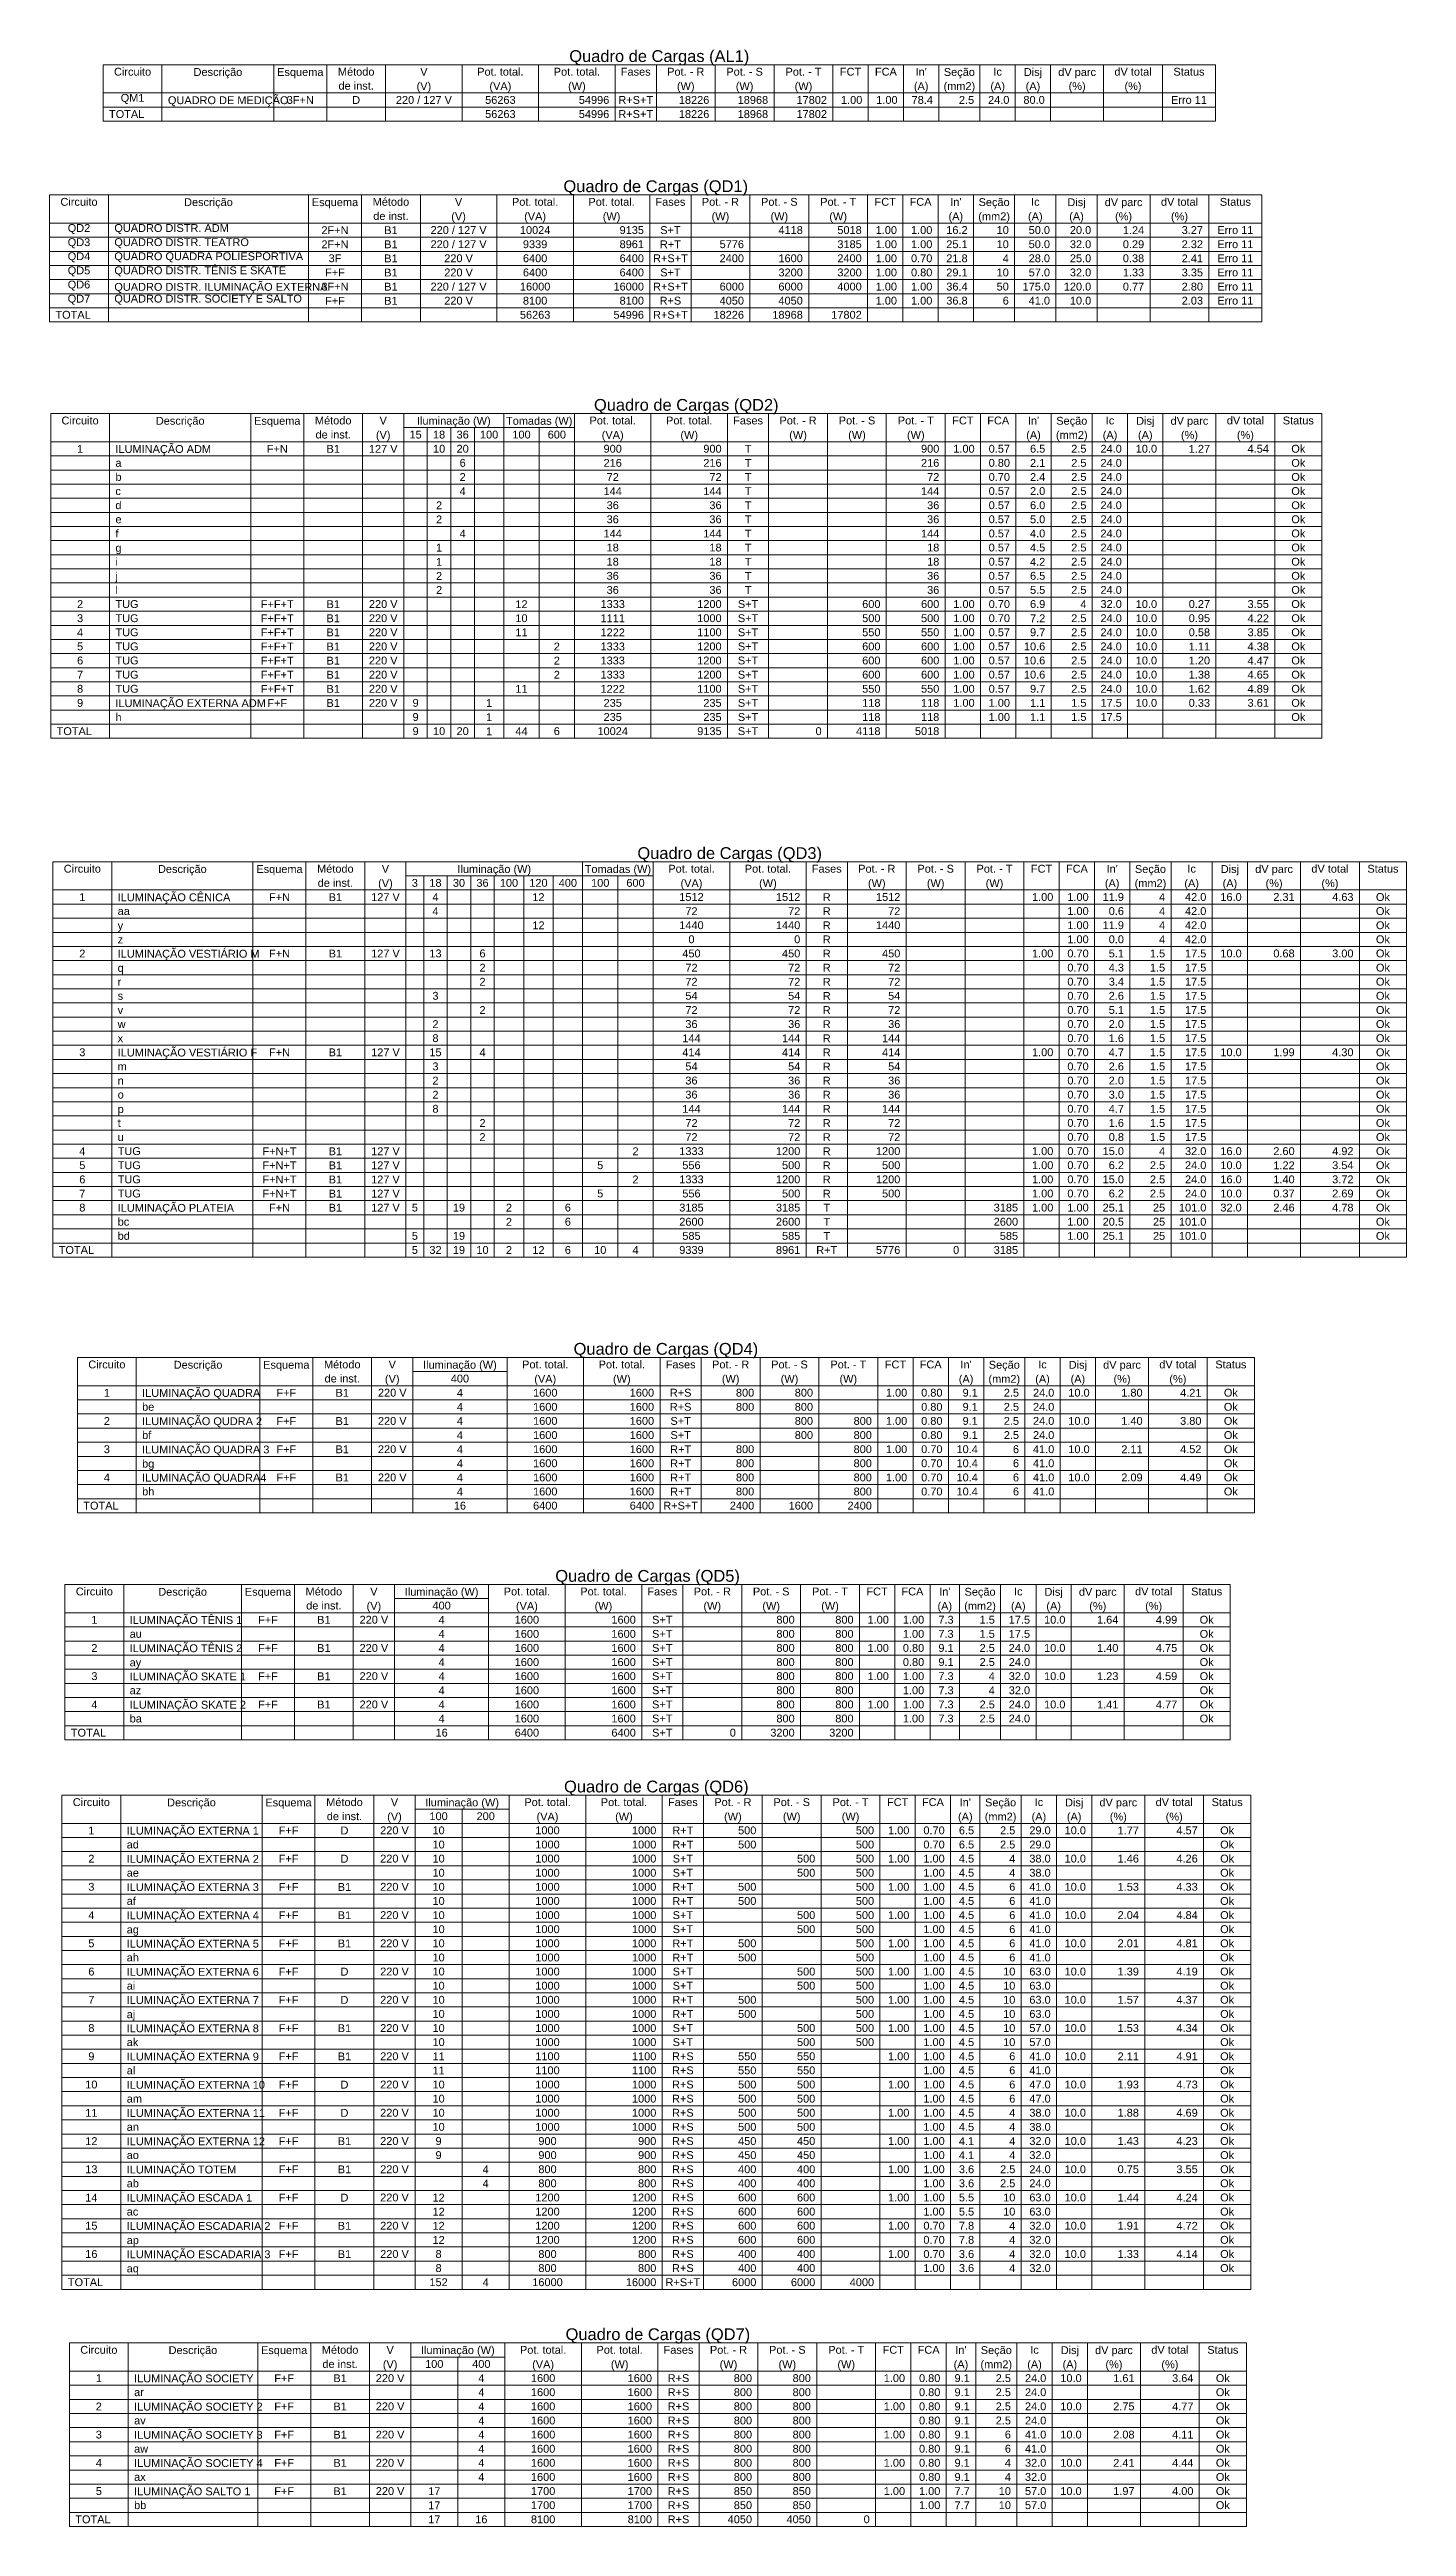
# Model space of a CAD drawing. Header units: millimetres. Extents: x -395 to 1008, y 9 to 692.
# Drawn here: x 65.97 to 84.28, y 52.81 to 86.25 of the extents above; entities that cross this region are included whole.
import ezdxf

# ---------------------------------------------------------------- set-up
doc = ezdxf.new("R2010")
doc.units = ezdxf.units.MM
doc.header["$LTSCALE"] = 0.1
doc.header["$MEASUREMENT"] = 0
doc.layers.add('.40 Interno parede', color=27, linetype='Continuous', lineweight=5)
doc.layers.add('Verde', color=7, linetype='Continuous', true_color=0x136734)
doc.styles.add('Arial', font='arial.ttf')

msp = doc.modelspace()

# ---------------------------------------------------------------- texts
at = {"layer": '.40 Interno parede', "color": 27, "line_spacing_factor": 0.9, "style": 'Arial'}
for s, insert, char_height, width, attachment_point in [('Circuito', (67.088, 85.897), 0.1059, 0.983, 8), ('Descrição', (68.24, 85.862), 0.1059, 1.28928, 8), ('Esquema', (69.352, 85.862), 0.1059, 1.22514, 8), ('Método', (70.106, 85.897), 0.1059, 0.96728, 8), ('V', (71.02, 85.897), 0.106, 0.19343, 8), ('Pot. total.', (72.052, 85.897), 0.1059, 1.22514, 8), ('Pot. total.', (73.085, 85.897), 0.1059, 1.22514, 8), ('Quadro de Cargas (AL1)', (74.197, 86.035), 0.15885, 4.81809, 8), ('Fases', (73.879, 85.897), 0.1059, 0.78971, 8), ('Pot. - R', (74.554, 85.897), 0.1059, 0.983, 8), ('Pot. - S', (75.348, 85.897), 0.1059, 0.967, 8), ('Pot. - T', (76.143, 85.897), 0.1059, 0.95071, 8), ('FCT', (76.778, 85.897), 0.1059, 0.56372, 8), ('FCA', (77.255, 85.897), 0.1059, 0.58, 8), ("In'", (77.731, 85.897), 0.1059, 0.29722, 8), ('Seção', (78.247, 85.862), 0.1059, 0.82228, 8), ('Ic', (78.764, 85.897), 0.1059, 0.22557, 8), ('Disj', (79.24, 85.862), 0.1059, 0.48329, 8), ('dV parc', (79.836, 85.862), 0.1059, 0.99942, 8), ('dV total', (80.59, 85.897), 0.1059, 0.98342, 8), ('Status', (81.345, 85.897), 0.1059, 0.82214, 8), ('QM1', (67.088, 85.516), 0.1059, 0.62843, 8), ('QUADRO DE MEDIÇÃO', (67.565, 85.481), 0.1059, 3.19028, 7), ('3F+N', (69.352, 85.516), 0.1059, 0.71721, 8), ('de inst.', (70.106, 85.707), 0.1059, 0.935, 8), ('D', (70.106, 85.516), 0.106, 0.20943, 8), ('220 / 127 V', (71.02, 85.516), 0.1059, 1.48342, 8), ('(V)', (71.02, 85.672), 0.1059, 0.38657, 8), ('56263', (72.052, 85.516), 0.1059, 0.80642, 8), ('(VA)', (72.052, 85.672), 0.1059, 0.58, 8), ('(W)', (73.085, 85.672), 0.1059, 0.46686, 8), ('54996', (73.522, 85.516), 0.1059, 0.80642, 9), ('R+S+T', (73.879, 85.516), 0.1059, 0.91871, 8), ('(W)', (74.554, 85.672), 0.1059, 0.46686, 8), ('18226', (74.872, 85.516), 0.1059, 0.80642, 9), ('(W)', (75.348, 85.672), 0.1059, 0.46686, 8), ('18968', (75.666, 85.516), 0.1059, 0.80642, 9), ('(W)', (76.143, 85.672), 0.1059, 0.46686, 8), ('17802', (76.46, 85.516), 0.1059, 0.80642, 9), ('1.00', (76.937, 85.516), 0.1059, 0.56442, 9), ('1.00', (77.413, 85.516), 0.1059, 0.56442, 9), ('78.4', (77.89, 85.516), 0.1059, 0.56442, 9), ('(A)', (77.731, 85.672), 0.1059, 0.38657, 8), ('(mm2)', (78.247, 85.672), 0.1059, 0.83757, 8), ('2.5', (78.446, 85.516), 0.1059, 0.40314, 9), ('24.0', (78.922, 85.516), 0.1059, 0.56442, 9), ('(A)', (78.764, 85.672), 0.1059, 0.38657, 8), ('80.0', (79.399, 85.516), 0.1059, 0.56442, 9), ('(A)', (79.24, 85.672), 0.1059, 0.38657, 8), ('(%)', (79.836, 85.672), 0.1059, 0.451, 8), ('(%)', (80.59, 85.672), 0.1059, 0.451, 8), ('Erro 11', (81.345, 85.516), 0.1059, 0.951, 8), ('TOTAL', (66.77, 85.325), 0.1059, 0.93457, 7), ('56263', (72.052, 85.325), 0.1059, 0.80642, 8), ('54996', (73.522, 85.325), 0.1059, 0.80642, 9), ('R+S+T', (73.879, 85.325), 0.1059, 0.91871, 8), ('18226', (74.872, 85.325), 0.1059, 0.80642, 9), ('18968', (75.666, 85.325), 0.1059, 0.80642, 9), ('17802', (76.46, 85.325), 0.1059, 0.80642, 9), ('Quadro de Cargas (QD1)', (74.149, 84.278), 0.15885, 4.9399, 8), ('Circuito', (66.365, 84.14), 0.1059, 0.983, 8), ('Descrição', (68.112, 84.105), 0.1059, 1.28928, 8), ('Esquema', (69.82, 84.105), 0.1059, 1.22514, 8), ('Método', (70.575, 84.14), 0.1059, 0.96728, 8), ('de inst.', (70.575, 83.949), 0.1059, 0.935, 8), ('(V)', (71.488, 83.914), 0.1059, 0.38657, 8), ('V', (71.488, 84.14), 0.106, 0.19343, 8), ('Pot. total.', (72.521, 84.14), 0.1059, 1.22514, 8), ('(VA)', (72.521, 83.914), 0.1059, 0.58, 8), ('Pot. total.', (73.553, 84.14), 0.1059, 1.22514, 8), ('(W)', (73.553, 83.914), 0.1059, 0.46686, 8), ('Fases', (74.347, 84.14), 0.1059, 0.78971, 8), ('Pot. - R', (75.022, 84.14), 0.1059, 0.983, 8), ('(W)', (75.022, 83.914), 0.1059, 0.46686, 8), ('Pot. - S', (75.817, 84.14), 0.1059, 0.967, 8), ('(W)', (75.817, 83.914), 0.1059, 0.46686, 8), ('Pot. - T', (76.611, 84.14), 0.1059, 0.95071, 8), ('(W)', (76.611, 83.914), 0.1059, 0.46686, 8), ('FCT', (77.246, 84.14), 0.1059, 0.56372, 8), ('FCA', (77.723, 84.14), 0.1059, 0.58, 8), ('(A)', (78.199, 83.914), 0.1059, 0.38657, 8), ("In'", (78.199, 84.14), 0.1059, 0.29722, 8), ('(mm2)', (78.716, 83.914), 0.1059, 0.83757, 8), ('Seção', (78.716, 84.105), 0.1059, 0.82228, 8), ('(A)', (79.272, 83.914), 0.1059, 0.38657, 8), ('Ic', (79.272, 84.14), 0.1059, 0.22557, 8), ('Disj', (79.828, 84.105), 0.1059, 0.48329, 8), ('(A)', (79.828, 83.914), 0.1059, 0.38657, 8), ('dV parc', (80.463, 84.105), 0.1059, 0.99942, 8), ('(%)', (80.463, 83.914), 0.1059, 0.451, 8), ('dV total', (81.218, 84.14), 0.1059, 0.98342, 8), ('(%)', (81.218, 83.914), 0.1059, 0.451, 8), ('Status', (81.972, 84.14), 0.1059, 0.82214, 8), ('QD2', (66.365, 83.759), 0.1059, 0.59628, 8), ('QD3', (66.365, 83.568), 0.1059, 0.59628, 8), ('QUADRO DISTR. ADM', (66.842, 83.759), 0.1059, 3.029, 7), ('QUADRO DISTR. TEATRO', (66.842, 83.568), 0.1059, 3.56071, 7), ('2F+N', (69.82, 83.759), 0.1059, 0.71721, 8), ('2F+N', (69.82, 83.568), 0.1059, 0.71721, 8), ('B1', (70.575, 83.759), 0.1059, 0.35471, 8), ('B1', (70.575, 83.568), 0.1059, 0.35471, 8), ('220 / 127 V', (71.488, 83.759), 0.1059, 1.48342, 8), ('220 / 127 V', (71.488, 83.568), 0.1059, 1.48342, 8), ('10024', (72.521, 83.759), 0.1059, 0.80642, 8), ('9339', (72.521, 83.568), 0.1059, 0.64514, 8), ('9135', (73.99, 83.759), 0.1059, 0.64514, 9), ('8961', (73.99, 83.568), 0.1059, 0.64514, 9), ('S+T', (74.347, 83.759), 0.1059, 0.53993, 8), ('R+T', (74.347, 83.568), 0.1059, 0.55593, 8), ('5776', (75.34, 83.568), 0.1059, 0.64514, 9), ('4118', (76.134, 83.759), 0.1059, 0.64514, 9), ('5018', (76.929, 83.759), 0.1059, 0.64514, 9), ('3185', (76.929, 83.568), 0.1059, 0.64514, 9), ('1.00', (77.405, 83.759), 0.1059, 0.56442, 9), ('1.00', (77.405, 83.568), 0.1059, 0.56442, 9), ('1.00', (77.882, 83.759), 0.1059, 0.56442, 9), ('1.00', (77.882, 83.568), 0.1059, 0.56442, 9), ('25.1', (78.358, 83.568), 0.1059, 0.56442, 9), ('16.2', (78.358, 83.759), 0.1059, 0.56442, 9), ('10', (78.914, 83.759), 0.1059, 0.32257, 9), ('10', (78.914, 83.568), 0.1059, 0.32257, 9), ('50.0', (79.47, 83.759), 0.1059, 0.56442, 9), ('50.0', (79.47, 83.568), 0.1059, 0.56442, 9), ('32.0', (80.026, 83.568), 0.1059, 0.56442, 9), ('20.0', (80.026, 83.759), 0.1059, 0.56442, 9), ('0.29', (80.741, 83.568), 0.1059, 0.56442, 9), ('1.24', (80.741, 83.759), 0.1059, 0.56442, 9), ('3.27', (81.535, 83.759), 0.1059, 0.56442, 9), ('2.32', (81.535, 83.568), 0.1059, 0.56442, 9), ('Erro 11', (81.972, 83.759), 0.1059, 0.951, 8), ('Erro 11', (81.972, 83.568), 0.1059, 0.951, 8), ('QD4', (66.365, 83.378), 0.1059, 0.59628, 8), ('QD5', (66.365, 83.187), 0.1059, 0.59628, 8), ('QUADRO QUADRA POLIESPORTIVA', (66.842, 83.378), 0.1059, 4.99542, 7), ('QUADRO DISTR. TÊNIS E SKATE', (66.842, 83.187), 0.1059, 4.54399, 7), ('F+F', (69.82, 83.187), 0.1059, 0.52364, 8), ('3F', (69.82, 83.378), 0.1059, 0.33843, 8), ('B1', (70.575, 83.378), 0.1059, 0.35471, 8), ('B1', (70.575, 83.187), 0.1059, 0.35471, 8), ('220 V', (71.488, 83.378), 0.1059, 0.75785, 8), ('220 V', (71.488, 83.187), 0.1059, 0.75785, 8), ('6400', (72.521, 83.378), 0.1059, 0.64514, 8), ('6400', (72.521, 83.187), 0.1059, 0.64514, 8), ('6400', (73.99, 83.378), 0.1059, 0.64514, 9), ('6400', (73.99, 83.187), 0.1059, 0.64514, 9), ('R+S+T', (74.347, 83.378), 0.1059, 0.91871, 8), ('S+T', (74.347, 83.187), 0.1059, 0.53993, 8), ('2400', (75.34, 83.378), 0.1059, 0.64514, 9), ('3200', (76.134, 83.187), 0.1059, 0.64514, 9), ('1600', (76.134, 83.378), 0.1059, 0.64514, 9), ('3200', (76.929, 83.187), 0.1059, 0.64514, 9), ('2400', (76.929, 83.378), 0.1059, 0.64514, 9), ('1.00', (77.405, 83.378), 0.1059, 0.56442, 9), ('1.00', (77.405, 83.187), 0.1059, 0.56442, 9), ('0.70', (77.882, 83.378), 0.1059, 0.56442, 9), ('0.80', (77.882, 83.187), 0.1059, 0.56442, 9), ('21.8', (78.358, 83.378), 0.1059, 0.56442, 9), ('29.1', (78.358, 83.187), 0.1059, 0.56442, 9), ('10', (78.914, 83.187), 0.1059, 0.32257, 9), ('4', (78.914, 83.378), 0.106, 0.16128, 9), ('57.0', (79.47, 83.187), 0.1059, 0.56442, 9), ('28.0', (79.47, 83.378), 0.1059, 0.56442, 9), ('32.0', (80.026, 83.187), 0.1059, 0.56442, 9), ('25.0', (80.026, 83.378), 0.1059, 0.56442, 9), ('0.38', (80.741, 83.378), 0.1059, 0.56442, 9), ('1.33', (80.741, 83.187), 0.1059, 0.56442, 9), ('3.35', (81.535, 83.187), 0.1059, 0.56442, 9), ('2.41', (81.535, 83.378), 0.1059, 0.56442, 9), ('Erro 11', (81.972, 83.378), 0.1059, 0.951, 8), ('Erro 11', (81.972, 83.187), 0.1059, 0.951, 8), ('QD6', (66.365, 82.996), 0.1059, 0.59628, 8), ('QD7', (66.365, 82.806), 0.1059, 0.59628, 8), ('QUADRO DISTR. ILUMINAÇÃO EXTERNA', (66.842, 82.961), 0.1059, 5.63957, 7), ('QUADRO DISTR. SOCIETY E SALTO', (66.842, 82.806), 0.1059, 4.96299, 7), ('3F+N', (69.82, 82.996), 0.1059, 0.71721, 8), ('B1', (70.575, 82.996), 0.1059, 0.35471, 8), ('220 / 127 V', (71.488, 82.996), 0.1059, 1.48342, 8), ('16000', (72.521, 82.996), 0.1059, 0.80642, 8), ('16000', (73.99, 82.996), 0.1059, 0.80642, 9), ('R+S+T', (74.347, 82.996), 0.1059, 0.91871, 8), ('6000', (75.34, 82.996), 0.1059, 0.64514, 9), ('6000', (76.134, 82.996), 0.1059, 0.64514, 9), ('4000', (76.929, 82.996), 0.1059, 0.64514, 9), ('1.00', (77.405, 82.996), 0.1059, 0.56442, 9), ('1.00', (77.882, 82.996), 0.1059, 0.56442, 9), ('36.4', (78.358, 82.996), 0.1059, 0.56442, 9), ('50', (78.914, 82.996), 0.1059, 0.32257, 9), ('175.0', (79.47, 82.996), 0.1059, 0.72571, 9), ('120.0', (80.026, 82.996), 0.1059, 0.72571, 9), ('0.77', (80.741, 82.996), 0.1059, 0.56442, 9), ('2.80', (81.535, 82.996), 0.1059, 0.56442, 9), ('Erro 11', (81.972, 82.996), 0.1059, 0.951, 8), ('TOTAL', (66.047, 82.615), 0.1059, 0.93457, 7), ('F+F', (69.82, 82.806), 0.1059, 0.52364, 8), ('B1', (70.575, 82.806), 0.1059, 0.35471, 8), ('220 V', (71.488, 82.806), 0.1059, 0.75785, 8), ('56263', (72.521, 82.615), 0.1059, 0.80642, 8), ('8100', (72.521, 82.806), 0.1059, 0.64514, 8), ('54996', (73.99, 82.615), 0.1059, 0.80642, 9), ('8100', (73.99, 82.806), 0.1059, 0.64514, 9), ('R+S+T', (74.347, 82.615), 0.1059, 0.91871, 8), ('R+S', (74.347, 82.806), 0.1059, 0.57221, 8), ('18226', (75.34, 82.615), 0.1059, 0.80642, 9), ('4050', (75.34, 82.806), 0.1059, 0.64514, 9), ('18968', (76.134, 82.615), 0.1059, 0.80642, 9), ('4050', (76.134, 82.806), 0.1059, 0.64514, 9), ('17802', (76.929, 82.615), 0.1059, 0.80642, 9), ('1.00', (77.405, 82.806), 0.1059, 0.56442, 9), ('1.00', (77.882, 82.806), 0.1059, 0.56442, 9), ('36.8', (78.358, 82.806), 0.1059, 0.56442, 9), ('6', (78.914, 82.806), 0.106, 0.16128, 9), ('41.0', (79.47, 82.806), 0.1059, 0.56442, 9), ('10.0', (80.026, 82.806), 0.1059, 0.56442, 9), ('2.03', (81.535, 82.806), 0.1059, 0.56442, 9), ('Erro 11', (81.972, 82.806), 0.1059, 0.951, 8), ('Circuito', (66.38, 81.188), 0.1059, 0.983, 8), ('Descrição', (67.731, 81.153), 0.1059, 1.28928, 8), ('Esquema', (69.041, 81.153), 0.1059, 1.22514, 8), ('Método', (69.796, 81.188), 0.1059, 0.96728, 8), ('V', (70.471, 81.188), 0.106, 0.19343, 8), ('Iluminação (W)', (71.424, 81.153), 0.1059, 1.94985, 8), ('Tomadas (W)', (72.576, 81.153), 0.1059, 1.75628, 8), ('Pot. total.', (73.568, 81.188), 0.1059, 1.22514, 8), ('Quadro de Cargas (QD2)', (74.561, 81.326), 0.15885, 4.9399, 8), ('Pot. total.', (74.601, 81.188), 0.1059, 1.22514, 8), ('Fases', (75.395, 81.188), 0.1059, 0.78971, 8), ('Pot. - R', (76.07, 81.188), 0.1059, 0.983, 8), ('Pot. - S', (76.865, 81.188), 0.1059, 0.967, 8), ('Pot. - T', (77.659, 81.188), 0.1059, 0.95071, 8), ('FCT', (78.294, 81.188), 0.1059, 0.56372, 8), ('FCA', (78.771, 81.188), 0.1059, 0.58, 8), ("In'", (79.247, 81.188), 0.1059, 0.29722, 8), ('Seção', (79.764, 81.153), 0.1059, 0.82228, 8), ('Ic', (80.28, 81.188), 0.1059, 0.22557, 8), ('Disj', (80.756, 81.153), 0.1059, 0.48329, 8), ('dV parc', (81.352, 81.153), 0.1059, 0.99942, 8), ('dV total', (82.107, 81.188), 0.1059, 0.98342, 8), ('Status', (82.821, 81.188), 0.1059, 0.82214, 8), ('ILUMINAÇÃO ADM', (66.857, 80.772), 0.1059, 2.52971, 7), ('de inst.', (69.796, 80.998), 0.1059, 0.935, 8), ('(V)', (70.471, 80.963), 0.1059, 0.38657, 8), ('15', (70.908, 80.998), 0.1059, 0.32257, 8), ('18', (71.225, 80.998), 0.1059, 0.32257, 8), ('36', (71.543, 80.998), 0.1059, 0.32257, 8), ('100', (71.9, 80.998), 0.1059, 0.48385, 8), ('100', (72.337, 80.998), 0.1059, 0.48385, 8), ('600', (72.814, 80.998), 0.1059, 0.48385, 8), ('(VA)', (73.568, 80.963), 0.1059, 0.58, 8), ('(W)', (74.601, 80.963), 0.1059, 0.46686, 8), ('(W)', (76.07, 80.963), 0.1059, 0.46686, 8), ('(W)', (76.865, 80.963), 0.1059, 0.46686, 8), ('(W)', (77.659, 80.963), 0.1059, 0.46686, 8), ('(A)', (79.247, 80.963), 0.1059, 0.38657, 8), ('(mm2)', (79.764, 80.963), 0.1059, 0.83757, 8), ('(A)', (80.28, 80.963), 0.1059, 0.38657, 8), ('(A)', (80.756, 80.963), 0.1059, 0.38657, 8), ('(%)', (81.352, 80.963), 0.1059, 0.451, 8), ('(%)', (82.107, 80.963), 0.1059, 0.451, 8), ('1', (66.38, 80.807), 0.106, 0.16128, 8), ('a', (66.857, 80.616), 0.106, 0.16128, 7), ('F+N', (69.041, 80.807), 0.1059, 0.55593, 8), ('B1', (69.796, 80.807), 0.1059, 0.35471, 8), ('127 V', (70.471, 80.807), 0.1059, 0.75785, 8), ('10', (71.225, 80.807), 0.1059, 0.32257, 8), ('20', (71.543, 80.807), 0.1059, 0.32257, 8), ('6', (71.543, 80.616), 0.106, 0.16128, 8), ('900', (73.568, 80.807), 0.1059, 0.48385, 8), ('216', (73.568, 80.616), 0.1059, 0.48385, 8), ('900', (75.038, 80.807), 0.1059, 0.48385, 9), ('216', (75.038, 80.616), 0.1059, 0.48385, 9), ('T', (75.395, 80.807), 0.106, 0.17714, 8), ('T', (75.395, 80.616), 0.106, 0.17714, 8), ('900', (77.976, 80.807), 0.1059, 0.48385, 9), ('216', (77.976, 80.616), 0.1059, 0.48385, 9), ('1.00', (78.453, 80.807), 0.1059, 0.56442, 9), ('0.57', (78.93, 80.807), 0.1059, 0.56442, 9), ('0.80', (78.93, 80.616), 0.1059, 0.56442, 9), ('6.5', (79.406, 80.807), 0.1059, 0.40314, 9), ('2.1', (79.406, 80.616), 0.1059, 0.40314, 9), ('2.5', (79.962, 80.807), 0.1059, 0.40314, 9), ('2.5', (79.962, 80.616), 0.1059, 0.40314, 9), ('24.0', (80.439, 80.807), 0.1059, 0.56442, 9), ('24.0', (80.439, 80.616), 0.1059, 0.56442, 9), ('10.0', (80.915, 80.807), 0.1059, 0.56442, 9), ('1.27', (81.63, 80.807), 0.1059, 0.56442, 9), ('4.54', (82.424, 80.807), 0.1059, 0.56442, 9), ('Ok', (82.821, 80.807), 0.1059, 0.37057, 8), ('Ok', (82.821, 80.616), 0.1059, 0.37057, 8), ('c', (66.857, 80.235), 0.106, 0.145, 7), ('b', (66.857, 80.426), 0.106, 0.16128, 7), ('4', (71.543, 80.235), 0.106, 0.16128, 8), ('2', (71.543, 80.426), 0.106, 0.16128, 8), ('144', (73.568, 80.235), 0.1059, 0.48385, 8), ('72', (73.568, 80.426), 0.1059, 0.32257, 8), ('144', (75.038, 80.235), 0.1059, 0.48385, 9), ('72', (75.038, 80.426), 0.1059, 0.32257, 9), ('T', (75.395, 80.426), 0.106, 0.17714, 8), ('T', (75.395, 80.235), 0.106, 0.17714, 8), ('144', (77.976, 80.235), 0.1059, 0.48385, 9), ('72', (77.976, 80.426), 0.1059, 0.32257, 9), ('0.70', (78.93, 80.426), 0.1059, 0.56442, 9), ('0.57', (78.93, 80.235), 0.1059, 0.56442, 9), ('2.4', (79.406, 80.426), 0.1059, 0.40314, 9), ('2.0', (79.406, 80.235), 0.1059, 0.40314, 9), ('2.5', (79.962, 80.426), 0.1059, 0.40314, 9), ('2.5', (79.962, 80.235), 0.1059, 0.40314, 9), ('24.0', (80.439, 80.426), 0.1059, 0.56442, 9), ('24.0', (80.439, 80.235), 0.1059, 0.56442, 9), ('Ok', (82.821, 80.426), 0.1059, 0.37057, 8), ('Ok', (82.821, 80.235), 0.1059, 0.37057, 8), ('d', (66.857, 80.044), 0.106, 0.16128, 7), ('e', (66.857, 79.854), 0.106, 0.16128, 7), ('2', (71.225, 80.044), 0.106, 0.16128, 8), ('2', (71.225, 79.854), 0.106, 0.16128, 8), ('36', (73.568, 80.044), 0.1059, 0.32257, 8), ('36', (73.568, 79.854), 0.1059, 0.32257, 8), ('36', (75.038, 80.044), 0.1059, 0.32257, 9), ('36', (75.038, 79.854), 0.1059, 0.32257, 9), ('T', (75.395, 80.044), 0.106, 0.17714, 8), ('T', (75.395, 79.854), 0.106, 0.17714, 8), ('36', (77.976, 80.044), 0.1059, 0.32257, 9), ('36', (77.976, 79.854), 0.1059, 0.32257, 9), ('0.57', (78.93, 80.044), 0.1059, 0.56442, 9), ('0.57', (78.93, 79.854), 0.1059, 0.56442, 9), ('5.0', (79.406, 79.854), 0.1059, 0.40314, 9), ('6.0', (79.406, 80.044), 0.1059, 0.40314, 9), ('2.5', (79.962, 80.044), 0.1059, 0.40314, 9), ('2.5', (79.962, 79.854), 0.1059, 0.40314, 9), ('24.0', (80.439, 80.044), 0.1059, 0.56442, 9), ('24.0', (80.439, 79.854), 0.1059, 0.56442, 9), ('Ok', (82.821, 80.044), 0.1059, 0.37057, 8), ('Ok', (82.821, 79.854), 0.1059, 0.37057, 8), ('f', (66.857, 79.663), 0.106, 0.08057, 7), ('4', (71.543, 79.663), 0.106, 0.16128, 8), ('144', (73.568, 79.663), 0.1059, 0.48385, 8), ('144', (75.038, 79.663), 0.1059, 0.48385, 9), ('T', (75.395, 79.663), 0.106, 0.17714, 8), ('144', (77.976, 79.663), 0.1059, 0.48385, 9), ('0.57', (78.93, 79.663), 0.1059, 0.56442, 9), ('4.0', (79.406, 79.663), 0.1059, 0.40314, 9), ('2.5', (79.962, 79.663), 0.1059, 0.40314, 9), ('24.0', (80.439, 79.663), 0.1059, 0.56442, 9), ('Ok', (82.821, 79.663), 0.1059, 0.37057, 8), ('g', (66.857, 79.438), 0.106, 0.16128, 7), ('i', (66.857, 79.282), 0.106, 0.06443, 7), ('1', (71.225, 79.473), 0.106, 0.16128, 8), ('1', (71.225, 79.282), 0.106, 0.16128, 8), ('18', (73.568, 79.473), 0.1059, 0.32257, 8), ('18', (73.568, 79.282), 0.1059, 0.32257, 8), ('18', (75.038, 79.473), 0.1059, 0.32257, 9), ('18', (75.038, 79.282), 0.1059, 0.32257, 9), ('T', (75.395, 79.473), 0.106, 0.17714, 8), ('T', (75.395, 79.282), 0.106, 0.17714, 8), ('18', (77.976, 79.473), 0.1059, 0.32257, 9), ('18', (77.976, 79.282), 0.1059, 0.32257, 9), ('0.57', (78.93, 79.473), 0.1059, 0.56442, 9), ('0.57', (78.93, 79.282), 0.1059, 0.56442, 9), ('4.5', (79.406, 79.473), 0.1059, 0.40314, 9), ('4.2', (79.406, 79.282), 0.1059, 0.40314, 9), ('2.5', (79.962, 79.473), 0.1059, 0.40314, 9), ('2.5', (79.962, 79.282), 0.1059, 0.40314, 9), ('24.0', (80.439, 79.473), 0.1059, 0.56442, 9), ('24.0', (80.439, 79.282), 0.1059, 0.56442, 9), ('Ok', (82.821, 79.473), 0.1059, 0.37057, 8), ('Ok', (82.821, 79.282), 0.1059, 0.37057, 8), ('j', (66.857, 79.056), 0.106, 0.06443, 7), ('l', (66.857, 78.901), 0.106, 0.06443, 7), ('2', (71.225, 79.091), 0.106, 0.16128, 8), ('2', (71.225, 78.901), 0.106, 0.16128, 8), ('36', (73.568, 79.091), 0.1059, 0.32257, 8), ('36', (73.568, 78.901), 0.1059, 0.32257, 8), ('36', (75.038, 79.091), 0.1059, 0.32257, 9), ('36', (75.038, 78.901), 0.1059, 0.32257, 9), ('T', (75.395, 79.091), 0.106, 0.17714, 8), ('T', (75.395, 78.901), 0.106, 0.17714, 8), ('36', (77.976, 79.091), 0.1059, 0.32257, 9), ('36', (77.976, 78.901), 0.1059, 0.32257, 9), ('0.57', (78.93, 79.091), 0.1059, 0.56442, 9), ('0.57', (78.93, 78.901), 0.1059, 0.56442, 9), ('5.5', (79.406, 78.901), 0.1059, 0.40314, 9), ('6.5', (79.406, 79.091), 0.1059, 0.40314, 9), ('2.5', (79.962, 79.091), 0.1059, 0.40314, 9), ('2.5', (79.962, 78.901), 0.1059, 0.40314, 9), ('24.0', (80.439, 79.091), 0.1059, 0.56442, 9), ('24.0', (80.439, 78.901), 0.1059, 0.56442, 9), ('Ok', (82.821, 79.091), 0.1059, 0.37057, 8), ('Ok', (82.821, 78.901), 0.1059, 0.37057, 8), ('3', (66.38, 78.519), 0.106, 0.16128, 8), ('2', (66.38, 78.71), 0.106, 0.16128, 8), ('TUG', (66.857, 78.71), 0.1059, 0.61214, 7), ('TUG', (66.857, 78.519), 0.1059, 0.61214, 7), ('F+F+T', (69.041, 78.71), 0.1059, 0.87014, 8), ('F+F+T', (69.041, 78.519), 0.1059, 0.87014, 8), ('B1', (69.796, 78.71), 0.1059, 0.35471, 8), ('B1', (69.796, 78.519), 0.1059, 0.35471, 8), ('220 V', (70.471, 78.71), 0.1059, 0.75785, 8), ('220 V', (70.471, 78.519), 0.1059, 0.75785, 8), ('12', (72.337, 78.71), 0.1059, 0.32257, 8), ('10', (72.337, 78.519), 0.1059, 0.32257, 8), ('1333', (73.568, 78.71), 0.1059, 0.64514, 8), ('1111', (73.568, 78.519), 0.1059, 0.64514, 8), ('1200', (75.038, 78.71), 0.1059, 0.64514, 9), ('1000', (75.038, 78.519), 0.1059, 0.64514, 9), ('S+T', (75.395, 78.71), 0.1059, 0.53993, 8), ('S+T', (75.395, 78.519), 0.1059, 0.53993, 8), ('500', (77.182, 78.519), 0.1059, 0.48385, 9), ('600', (77.182, 78.71), 0.1059, 0.48385, 9), ('500', (77.976, 78.519), 0.1059, 0.48385, 9), ('600', (77.976, 78.71), 0.1059, 0.48385, 9), ('1.00', (78.453, 78.71), 0.1059, 0.56442, 9), ('1.00', (78.453, 78.519), 0.1059, 0.56442, 9), ('0.70', (78.93, 78.71), 0.1059, 0.56442, 9), ('0.70', (78.93, 78.519), 0.1059, 0.56442, 9), ('6.9', (79.406, 78.71), 0.1059, 0.40314, 9), ('7.2', (79.406, 78.519), 0.1059, 0.40314, 9), ('2.5', (79.962, 78.519), 0.1059, 0.40314, 9), ('4', (79.962, 78.71), 0.106, 0.16128, 9), ('32.0', (80.439, 78.71), 0.1059, 0.56442, 9), ('24.0', (80.439, 78.519), 0.1059, 0.56442, 9), ('10.0', (80.915, 78.71), 0.1059, 0.56442, 9), ('10.0', (80.915, 78.519), 0.1059, 0.56442, 9), ('0.27', (81.63, 78.71), 0.1059, 0.56442, 9), ('0.95', (81.63, 78.519), 0.1059, 0.56442, 9), ('4.22', (82.424, 78.519), 0.1059, 0.56442, 9), ('3.55', (82.424, 78.71), 0.1059, 0.56442, 9), ('Ok', (82.821, 78.71), 0.1059, 0.37057, 8), ('Ok', (82.821, 78.519), 0.1059, 0.37057, 8), ('4', (66.38, 78.329), 0.106, 0.16128, 8), ('TUG', (66.857, 78.329), 0.1059, 0.61214, 7), ('F+F+T', (69.041, 78.329), 0.1059, 0.87014, 8), ('B1', (69.796, 78.329), 0.1059, 0.35471, 8), ('220 V', (70.471, 78.329), 0.1059, 0.75785, 8), ('11', (72.337, 78.329), 0.1059, 0.32257, 8), ('1222', (73.568, 78.329), 0.1059, 0.64514, 8), ('1100', (75.038, 78.329), 0.1059, 0.64514, 9), ('S+T', (75.395, 78.329), 0.1059, 0.53993, 8), ('550', (77.182, 78.329), 0.1059, 0.48385, 9), ('550', (77.976, 78.329), 0.1059, 0.48385, 9), ('1.00', (78.453, 78.329), 0.1059, 0.56442, 9), ('0.57', (78.93, 78.329), 0.1059, 0.56442, 9), ('9.7', (79.406, 78.329), 0.1059, 0.40314, 9), ('2.5', (79.962, 78.329), 0.1059, 0.40314, 9), ('24.0', (80.439, 78.329), 0.1059, 0.56442, 9), ('10.0', (80.915, 78.329), 0.1059, 0.56442, 9), ('0.58', (81.63, 78.329), 0.1059, 0.56442, 9), ('3.85', (82.424, 78.329), 0.1059, 0.56442, 9), ('Ok', (82.821, 78.329), 0.1059, 0.37057, 8), ('Ok', (82.821, 78.138), 0.1059, 0.37057, 8), ('5', (66.38, 78.138), 0.106, 0.16128, 8), ('6', (66.38, 77.948), 0.106, 0.16128, 8), ('TUG', (66.857, 78.138), 0.1059, 0.61214, 7), ('TUG', (66.857, 77.948), 0.1059, 0.61214, 7), ('F+F+T', (69.041, 78.138), 0.1059, 0.87014, 8), ('F+F+T', (69.041, 77.948), 0.1059, 0.87014, 8), ('B1', (69.796, 78.138), 0.1059, 0.35471, 8), ('B1', (69.796, 77.948), 0.1059, 0.35471, 8), ('220 V', (70.471, 78.138), 0.1059, 0.75785, 8), ('220 V', (70.471, 77.948), 0.1059, 0.75785, 8), ('2', (72.814, 78.138), 0.106, 0.16128, 8), ('2', (72.814, 77.948), 0.106, 0.16128, 8), ('1333', (73.568, 78.138), 0.1059, 0.64514, 8), ('1333', (73.568, 77.948), 0.1059, 0.64514, 8), ('1200', (75.038, 78.138), 0.1059, 0.64514, 9), ('1200', (75.038, 77.948), 0.1059, 0.64514, 9), ('S+T', (75.395, 78.138), 0.1059, 0.53993, 8), ('S+T', (75.395, 77.948), 0.1059, 0.53993, 8), ('600', (77.182, 78.138), 0.1059, 0.48385, 9), ('600', (77.182, 77.948), 0.1059, 0.48385, 9), ('600', (77.976, 78.138), 0.1059, 0.48385, 9), ('600', (77.976, 77.948), 0.1059, 0.48385, 9), ('1.00', (78.453, 78.138), 0.1059, 0.56442, 9), ('1.00', (78.453, 77.948), 0.1059, 0.56442, 9), ('0.57', (78.93, 78.138), 0.1059, 0.56442, 9), ('0.57', (78.93, 77.948), 0.1059, 0.56442, 9), ('10.6', (79.406, 78.138), 0.1059, 0.56442, 9), ('10.6', (79.406, 77.948), 0.1059, 0.56442, 9), ('2.5', (79.962, 78.138), 0.1059, 0.40314, 9), ('2.5', (79.962, 77.948), 0.1059, 0.40314, 9), ('24.0', (80.439, 78.138), 0.1059, 0.56442, 9), ('24.0', (80.439, 77.948), 0.1059, 0.56442, 9), ('10.0', (80.915, 78.138), 0.1059, 0.56442, 9), ('10.0', (80.915, 77.948), 0.1059, 0.56442, 9), ('1.11', (81.63, 78.138), 0.1059, 0.56442, 9), ('1.20', (81.63, 77.948), 0.1059, 0.56442, 9), ('4.38', (82.424, 78.138), 0.1059, 0.56442, 9), ('4.47', (82.424, 77.948), 0.1059, 0.56442, 9), ('Ok', (82.821, 77.948), 0.1059, 0.37057, 8), ('8', (66.38, 77.566), 0.106, 0.16128, 8), ('7', (66.38, 77.757), 0.106, 0.16128, 8), ('TUG', (66.857, 77.757), 0.1059, 0.61214, 7), ('TUG', (66.857, 77.566), 0.1059, 0.61214, 7), ('F+F+T', (69.041, 77.757), 0.1059, 0.87014, 8), ('F+F+T', (69.041, 77.566), 0.1059, 0.87014, 8), ('B1', (69.796, 77.757), 0.1059, 0.35471, 8), ('B1', (69.796, 77.566), 0.1059, 0.35471, 8), ('220 V', (70.471, 77.757), 0.1059, 0.75785, 8), ('220 V', (70.471, 77.566), 0.1059, 0.75785, 8), ('11', (72.337, 77.566), 0.1059, 0.32257, 8), ('2', (72.814, 77.757), 0.106, 0.16128, 8), ('1333', (73.568, 77.757), 0.1059, 0.64514, 8), ('1222', (73.568, 77.566), 0.1059, 0.64514, 8), ('1200', (75.038, 77.757), 0.1059, 0.64514, 9), ('1100', (75.038, 77.566), 0.1059, 0.64514, 9), ('S+T', (75.395, 77.757), 0.1059, 0.53993, 8), ('S+T', (75.395, 77.566), 0.1059, 0.53993, 8), ('550', (77.182, 77.566), 0.1059, 0.48385, 9), ('600', (77.182, 77.757), 0.1059, 0.48385, 9), ('550', (77.976, 77.566), 0.1059, 0.48385, 9), ('600', (77.976, 77.757), 0.1059, 0.48385, 9), ('1.00', (78.453, 77.757), 0.1059, 0.56442, 9), ('1.00', (78.453, 77.566), 0.1059, 0.56442, 9), ('0.57', (78.93, 77.757), 0.1059, 0.56442, 9), ('0.57', (78.93, 77.566), 0.1059, 0.56442, 9), ('10.6', (79.406, 77.757), 0.1059, 0.56442, 9), ('9.7', (79.406, 77.566), 0.1059, 0.40314, 9), ('2.5', (79.962, 77.757), 0.1059, 0.40314, 9), ('2.5', (79.962, 77.566), 0.1059, 0.40314, 9), ('24.0', (80.439, 77.757), 0.1059, 0.56442, 9), ('24.0', (80.439, 77.566), 0.1059, 0.56442, 9), ('10.0', (80.915, 77.757), 0.1059, 0.56442, 9), ('10.0', (80.915, 77.566), 0.1059, 0.56442, 9), ('1.38', (81.63, 77.757), 0.1059, 0.56442, 9), ('1.62', (81.63, 77.566), 0.1059, 0.56442, 9), ('4.65', (82.424, 77.757), 0.1059, 0.56442, 9), ('4.89', (82.424, 77.566), 0.1059, 0.56442, 9), ('Ok', (82.821, 77.757), 0.1059, 0.37057, 8), ('Ok', (82.821, 77.566), 0.1059, 0.37057, 8), ('9', (66.38, 77.376), 0.106, 0.16128, 8), ('h', (66.857, 77.185), 0.106, 0.16128, 7), ('ILUMINAÇÃO EXTERNA ADM', (66.857, 77.341), 0.1059, 3.98, 7), ('F+F', (69.041, 77.376), 0.1059, 0.52364, 8), ('B1', (69.796, 77.376), 0.1059, 0.35471, 8), ('220 V', (70.471, 77.376), 0.1059, 0.75785, 8), ('9', (70.908, 77.376), 0.106, 0.16128, 8), ('9', (70.908, 77.185), 0.106, 0.16128, 8), ('1', (71.9, 77.376), 0.106, 0.16128, 8), ('1', (71.9, 77.185), 0.106, 0.16128, 8), ('235', (73.568, 77.376), 0.1059, 0.48385, 8), ('235', (73.568, 77.185), 0.1059, 0.48385, 8), ('235', (75.038, 77.376), 0.1059, 0.48385, 9), ('235', (75.038, 77.185), 0.1059, 0.48385, 9), ('S+T', (75.395, 77.376), 0.1059, 0.53993, 8), ('S+T', (75.395, 77.185), 0.1059, 0.53993, 8), ('118', (77.182, 77.376), 0.1059, 0.48385, 9), ('118', (77.182, 77.185), 0.1059, 0.48385, 9), ('118', (77.976, 77.376), 0.1059, 0.48385, 9), ('118', (77.976, 77.185), 0.1059, 0.48385, 9), ('1.00', (78.453, 77.376), 0.1059, 0.56442, 9), ('1.00', (78.93, 77.376), 0.1059, 0.56442, 9), ('1.00', (78.93, 77.185), 0.1059, 0.56442, 9), ('1.1', (79.406, 77.376), 0.1059, 0.40314, 9), ('1.1', (79.406, 77.185), 0.1059, 0.40314, 9), ('1.5', (79.962, 77.376), 0.1059, 0.40314, 9), ('1.5', (79.962, 77.185), 0.1059, 0.40314, 9), ('17.5', (80.439, 77.376), 0.1059, 0.56442, 9), ('17.5', (80.439, 77.185), 0.1059, 0.56442, 9), ('10.0', (80.915, 77.376), 0.1059, 0.56442, 9), ('0.33', (81.63, 77.376), 0.1059, 0.56442, 9), ('3.61', (82.424, 77.376), 0.1059, 0.56442, 9), ('Ok', (82.821, 77.376), 0.1059, 0.37057, 8), ('Ok', (82.821, 77.185), 0.1059, 0.37057, 8), ('TOTAL', (66.063, 76.994), 0.1059, 0.93457, 7), ('9', (70.908, 76.994), 0.106, 0.16128, 8), ('10', (71.225, 76.994), 0.1059, 0.32257, 8), ('20', (71.543, 76.994), 0.1059, 0.32257, 8), ('1', (71.9, 76.994), 0.106, 0.16128, 8), ('44', (72.337, 76.994), 0.1059, 0.32257, 8), ('6', (72.814, 76.994), 0.106, 0.16128, 8), ('10024', (73.568, 76.994), 0.1059, 0.80642, 8), ('9135', (75.038, 76.994), 0.1059, 0.64514, 9), ('S+T', (75.395, 76.994), 0.1059, 0.53993, 8), ('0', (76.388, 76.994), 0.106, 0.16128, 9), ('4118', (77.182, 76.994), 0.1059, 0.64514, 9), ('5018', (77.976, 76.994), 0.1059, 0.64514, 9), ('Circuito', (66.41, 75.137), 0.1059, 0.983, 8), ('Descrição', (67.76, 75.102), 0.1059, 1.28928, 8), ('Esquema', (69.071, 75.102), 0.1059, 1.22514, 8), ('Método', (69.825, 75.137), 0.1059, 0.96728, 8), ('V', (70.501, 75.137), 0.106, 0.19343, 8), ('Iluminação (W)', (71.97, 75.102), 0.1059, 1.94985, 8), ('Tomadas (W)', (73.638, 75.102), 0.1059, 1.75628, 8), ('Quadro de Cargas (QD3)', (75.147, 75.275), 0.15885, 4.9399, 8), ('Pot. total.', (74.631, 75.137), 0.1059, 1.22514, 8), ('Pot. total.', (75.663, 75.137), 0.1059, 1.22514, 8), ('Fases', (76.457, 75.137), 0.1059, 0.78971, 8), ('Pot. - R', (77.132, 75.137), 0.1059, 0.983, 8), ('Pot. - S', (77.927, 75.137), 0.1059, 0.967, 8), ('Pot. - T', (78.721, 75.137), 0.1059, 0.95071, 8), ('FCT', (79.356, 75.137), 0.1059, 0.56372, 8), ('FCA', (79.833, 75.137), 0.1059, 0.58, 8), ("In'", (80.309, 75.137), 0.1059, 0.29722, 8), ('Seção', (80.826, 75.102), 0.1059, 0.82228, 8), ('Ic', (81.382, 75.137), 0.1059, 0.22557, 8), ('Disj', (81.898, 75.102), 0.1059, 0.48329, 8), ('dV parc', (82.494, 75.102), 0.1059, 0.99942, 8), ('dV total', (83.248, 75.137), 0.1059, 0.98342, 8), ('Status', (83.963, 75.137), 0.1059, 0.82214, 8), ('de inst.', (69.825, 74.946), 0.1059, 0.935, 8), ('(V)', (70.501, 74.911), 0.1059, 0.38657, 8), ('3', (70.898, 74.946), 0.106, 0.16128, 8), ('18', (71.176, 74.946), 0.1059, 0.32257, 8), ('30', (71.493, 74.946), 0.1059, 0.32257, 8), ('36', (71.811, 74.946), 0.1059, 0.32257, 8), ('100', (72.168, 74.946), 0.1059, 0.48385, 8), ('120', (72.566, 74.946), 0.1059, 0.48385, 8), ('400', (72.963, 74.946), 0.1059, 0.48385, 8), ('100', (73.4, 74.946), 0.1059, 0.48385, 8), ('600', (73.876, 74.946), 0.1059, 0.48385, 8), ('(VA)', (74.631, 74.911), 0.1059, 0.58, 8), ('(W)', (75.663, 74.911), 0.1059, 0.46686, 8), ('(W)', (77.132, 74.911), 0.1059, 0.46686, 8), ('(W)', (77.927, 74.911), 0.1059, 0.46686, 8), ('(W)', (78.721, 74.911), 0.1059, 0.46686, 8), ('(A)', (80.309, 74.911), 0.1059, 0.38657, 8), ('(mm2)', (80.826, 74.911), 0.1059, 0.83757, 8), ('(A)', (81.382, 74.911), 0.1059, 0.38657, 8), ('(A)', (81.898, 74.911), 0.1059, 0.38657, 8), ('(%)', (82.494, 74.911), 0.1059, 0.451, 8), ('(%)', (83.248, 74.911), 0.1059, 0.451, 8), ('1', (66.41, 74.755), 0.106, 0.16128, 8), ('aa', (66.887, 74.565), 0.1059, 0.32257, 7), ('ILUMINAÇÃO CÊNICA', (66.887, 74.72), 0.1059, 2.981, 7), ('F+N', (69.071, 74.755), 0.1059, 0.55593, 8), ('B1', (69.825, 74.755), 0.1059, 0.35471, 8), ('127 V', (70.501, 74.755), 0.1059, 0.75785, 8), ('4', (71.176, 74.755), 0.106, 0.16128, 8), ('4', (71.176, 74.565), 0.106, 0.16128, 8), ('12', (72.566, 74.755), 0.1059, 0.32257, 8), ('1512', (74.631, 74.755), 0.1059, 0.64514, 8), ('72', (74.631, 74.565), 0.1059, 0.32257, 8), ('1512', (76.1, 74.755), 0.1059, 0.64514, 9), ('72', (76.1, 74.565), 0.1059, 0.32257, 9), ('R', (76.457, 74.755), 0.106, 0.20943, 8), ('R', (76.457, 74.565), 0.106, 0.20943, 8), ('1512', (77.45, 74.755), 0.1059, 0.64514, 9), ('72', (77.45, 74.565), 0.1059, 0.32257, 9), ('1.00', (79.515, 74.755), 0.1059, 0.56442, 9), ('1.00', (79.992, 74.755), 0.1059, 0.56442, 9), ('1.00', (79.992, 74.565), 0.1059, 0.56442, 9), ('11.9', (80.468, 74.755), 0.1059, 0.56442, 9), ('0.6', (80.468, 74.565), 0.1059, 0.40314, 9), ('4', (81.024, 74.755), 0.106, 0.16128, 9), ('4', (81.024, 74.565), 0.106, 0.16128, 9), ('42.0', (81.58, 74.755), 0.1059, 0.56442, 9), ('42.0', (81.58, 74.565), 0.1059, 0.56442, 9), ('16.0', (82.057, 74.755), 0.1059, 0.56442, 9), ('2.31', (82.772, 74.755), 0.1059, 0.56442, 9), ('4.63', (83.566, 74.755), 0.1059, 0.56442, 9), ('Ok', (83.963, 74.755), 0.1059, 0.37057, 8), ('Ok', (83.963, 74.565), 0.1059, 0.37057, 8), ('y', (66.887, 74.339), 0.106, 0.145, 7), ('z', (66.887, 74.184), 0.106, 0.145, 7), ('12', (72.566, 74.374), 0.1059, 0.32257, 8), ('1440', (74.631, 74.374), 0.1059, 0.64514, 8), ('0', (74.631, 74.184), 0.106, 0.16128, 8), ('1440', (76.1, 74.374), 0.1059, 0.64514, 9), ('0', (76.1, 74.184), 0.106, 0.16128, 9), ('R', (76.457, 74.374), 0.106, 0.20943, 8), ('R', (76.457, 74.184), 0.106, 0.20943, 8), ('1440', (77.45, 74.374), 0.1059, 0.64514, 9), ('1.00', (79.992, 74.374), 0.1059, 0.56442, 9), ('1.00', (79.992, 74.184), 0.1059, 0.56442, 9), ('11.9', (80.468, 74.374), 0.1059, 0.56442, 9), ('0.0', (80.468, 74.184), 0.1059, 0.40314, 9), ('4', (81.024, 74.374), 0.106, 0.16128, 9), ('4', (81.024, 74.184), 0.106, 0.16128, 9), ('42.0', (81.58, 74.374), 0.1059, 0.56442, 9), ('42.0', (81.58, 74.184), 0.1059, 0.56442, 9), ('Ok', (83.963, 74.374), 0.1059, 0.37057, 8), ('Ok', (83.963, 74.184), 0.1059, 0.37057, 8), ('2', (66.41, 73.993), 0.106, 0.16128, 8), ('ILUMINAÇÃO VESTIÁRIO M', (66.887, 73.958), 0.1059, 3.75442, 7), ('F+N', (69.071, 73.993), 0.1059, 0.55593, 8), ('B1', (69.825, 73.993), 0.1059, 0.35471, 8), ('127 V', (70.501, 73.993), 0.1059, 0.75785, 8), ('13', (71.176, 73.993), 0.1059, 0.32257, 8), ('6', (71.811, 73.993), 0.106, 0.16128, 8), ('2', (71.811, 73.802), 0.106, 0.16128, 8), ('450', (74.631, 73.993), 0.1059, 0.48385, 8), ('72', (74.631, 73.802), 0.1059, 0.32257, 8), ('450', (76.1, 73.993), 0.1059, 0.48385, 9), ('72', (76.1, 73.802), 0.1059, 0.32257, 9), ('R', (76.457, 73.993), 0.106, 0.20943, 8), ('R', (76.457, 73.802), 0.106, 0.20943, 8), ('450', (77.45, 73.993), 0.1059, 0.48385, 9), ('72', (77.45, 73.802), 0.1059, 0.32257, 9), ('1.00', (79.515, 73.993), 0.1059, 0.56442, 9), ('0.70', (79.992, 73.993), 0.1059, 0.56442, 9), ('0.70', (79.992, 73.802), 0.1059, 0.56442, 9), ('4.3', (80.468, 73.802), 0.1059, 0.40314, 9), ('5.1', (80.468, 73.993), 0.1059, 0.40314, 9), ('1.5', (81.024, 73.993), 0.1059, 0.40314, 9), ('1.5', (81.024, 73.802), 0.1059, 0.40314, 9), ('17.5', (81.58, 73.993), 0.1059, 0.56442, 9), ('17.5', (81.58, 73.802), 0.1059, 0.56442, 9), ('10.0', (82.057, 73.993), 0.1059, 0.56442, 9), ('0.68', (82.772, 73.993), 0.1059, 0.56442, 9), ('3.00', (83.566, 73.993), 0.1059, 0.56442, 9), ('Ok', (83.963, 73.993), 0.1059, 0.37057, 8), ('Ok', (83.963, 73.802), 0.1059, 0.37057, 8), ('q', (66.887, 73.767), 0.106, 0.16128, 7), ('r', (66.887, 73.612), 0.106, 0.09657, 7), ('2', (71.811, 73.612), 0.106, 0.16128, 8), ('72', (74.631, 73.612), 0.1059, 0.32257, 8), ('72', (76.1, 73.612), 0.1059, 0.32257, 9), ('R', (76.457, 73.612), 0.106, 0.20943, 8), ('72', (77.45, 73.612), 0.1059, 0.32257, 9), ('0.70', (79.992, 73.612), 0.1059, 0.56442, 9), ('3.4', (80.468, 73.612), 0.1059, 0.40314, 9), ('1.5', (81.024, 73.612), 0.1059, 0.40314, 9), ('17.5', (81.58, 73.612), 0.1059, 0.56442, 9), ('Ok', (83.963, 73.612), 0.1059, 0.37057, 8), ('v', (66.887, 73.23), 0.106, 0.145, 7), ('s', (66.887, 73.421), 0.106, 0.145, 7), ('3', (71.176, 73.421), 0.106, 0.16128, 8), ('2', (71.811, 73.23), 0.106, 0.16128, 8), ('54', (74.631, 73.421), 0.1059, 0.32257, 8), ('72', (74.631, 73.23), 0.1059, 0.32257, 8), ('54', (76.1, 73.421), 0.1059, 0.32257, 9), ('72', (76.1, 73.23), 0.1059, 0.32257, 9), ('R', (76.457, 73.421), 0.106, 0.20943, 8), ('R', (76.457, 73.23), 0.106, 0.20943, 8), ('54', (77.45, 73.421), 0.1059, 0.32257, 9), ('72', (77.45, 73.23), 0.1059, 0.32257, 9), ('0.70', (79.992, 73.421), 0.1059, 0.56442, 9), ('0.70', (79.992, 73.23), 0.1059, 0.56442, 9), ('5.1', (80.468, 73.23), 0.1059, 0.40314, 9), ('2.6', (80.468, 73.421), 0.1059, 0.40314, 9), ('1.5', (81.024, 73.421), 0.1059, 0.40314, 9), ('1.5', (81.024, 73.23), 0.1059, 0.40314, 9), ('17.5', (81.58, 73.421), 0.1059, 0.56442, 9), ('17.5', (81.58, 73.23), 0.1059, 0.56442, 9), ('Ok', (83.963, 73.421), 0.1059, 0.37057, 8), ('Ok', (83.963, 73.23), 0.1059, 0.37057, 8), ('w', (66.887, 73.04), 0.106, 0.20943, 7), ('x', (66.887, 72.849), 0.106, 0.145, 7), ('8', (71.176, 72.849), 0.106, 0.16128, 8), ('2', (71.176, 73.04), 0.106, 0.16128, 8), ('144', (74.631, 72.849), 0.1059, 0.48385, 8), ('36', (74.631, 73.04), 0.1059, 0.32257, 8), ('144', (76.1, 72.849), 0.1059, 0.48385, 9), ('36', (76.1, 73.04), 0.1059, 0.32257, 9), ('R', (76.457, 73.04), 0.106, 0.20943, 8), ('R', (76.457, 72.849), 0.106, 0.20943, 8), ('144', (77.45, 72.849), 0.1059, 0.48385, 9), ('36', (77.45, 73.04), 0.1059, 0.32257, 9), ('0.70', (79.992, 73.04), 0.1059, 0.56442, 9), ('0.70', (79.992, 72.849), 0.1059, 0.56442, 9), ('2.0', (80.468, 73.04), 0.1059, 0.40314, 9), ('1.6', (80.468, 72.849), 0.1059, 0.40314, 9), ('1.5', (81.024, 73.04), 0.1059, 0.40314, 9), ('1.5', (81.024, 72.849), 0.1059, 0.40314, 9), ('17.5', (81.58, 73.04), 0.1059, 0.56442, 9), ('17.5', (81.58, 72.849), 0.1059, 0.56442, 9), ('Ok', (83.963, 73.04), 0.1059, 0.37057, 8), ('Ok', (83.963, 72.849), 0.1059, 0.37057, 8), ('3', (66.41, 72.659), 0.106, 0.16128, 8), ('ILUMINAÇÃO VESTIÁRIO F', (66.887, 72.624), 0.1059, 3.69, 7), ('F+N', (69.071, 72.659), 0.1059, 0.55593, 8), ('B1', (69.825, 72.659), 0.1059, 0.35471, 8), ('127 V', (70.501, 72.659), 0.1059, 0.75785, 8), ('15', (71.176, 72.659), 0.1059, 0.32257, 8), ('3', (71.176, 72.468), 0.106, 0.16128, 8), ('4', (71.811, 72.659), 0.106, 0.16128, 8), ('414', (74.631, 72.659), 0.1059, 0.48385, 8), ('54', (74.631, 72.468), 0.1059, 0.32257, 8), ('414', (76.1, 72.659), 0.1059, 0.48385, 9), ('54', (76.1, 72.468), 0.1059, 0.32257, 9), ('R', (76.457, 72.659), 0.106, 0.20943, 8), ('R', (76.457, 72.468), 0.106, 0.20943, 8), ('414', (77.45, 72.659), 0.1059, 0.48385, 9), ('54', (77.45, 72.468), 0.1059, 0.32257, 9), ('1.00', (79.515, 72.659), 0.1059, 0.56442, 9), ('0.70', (79.992, 72.659), 0.1059, 0.56442, 9), ('0.70', (79.992, 72.468), 0.1059, 0.56442, 9), ('4.7', (80.468, 72.659), 0.1059, 0.40314, 9), ('2.6', (80.468, 72.468), 0.1059, 0.40314, 9), ('1.5', (81.024, 72.659), 0.1059, 0.40314, 9), ('1.5', (81.024, 72.468), 0.1059, 0.40314, 9), ('17.5', (81.58, 72.659), 0.1059, 0.56442, 9), ('17.5', (81.58, 72.468), 0.1059, 0.56442, 9), ('10.0', (82.057, 72.659), 0.1059, 0.56442, 9), ('1.99', (82.772, 72.659), 0.1059, 0.56442, 9), ('4.30', (83.566, 72.659), 0.1059, 0.56442, 9), ('Ok', (83.963, 72.659), 0.1059, 0.37057, 8), ('Ok', (83.963, 72.468), 0.1059, 0.37057, 8), ('m', (66.887, 72.468), 0.106, 0.24157, 7), ('n', (66.887, 72.277), 0.106, 0.16128, 7), ('2', (71.176, 72.277), 0.106, 0.16128, 8), ('36', (74.631, 72.277), 0.1059, 0.32257, 8), ('36', (76.1, 72.277), 0.1059, 0.32257, 9), ('R', (76.457, 72.277), 0.106, 0.20943, 8), ('36', (77.45, 72.277), 0.1059, 0.32257, 9), ('0.70', (79.992, 72.277), 0.1059, 0.56442, 9), ('2.0', (80.468, 72.277), 0.1059, 0.40314, 9), ('1.5', (81.024, 72.277), 0.1059, 0.40314, 9), ('17.5', (81.58, 72.277), 0.1059, 0.56442, 9), ('Ok', (83.963, 72.277), 0.1059, 0.37057, 8), ('o', (66.887, 72.087), 0.106, 0.16128, 7), ('p', (66.887, 71.861), 0.106, 0.16128, 7), ('8', (71.176, 71.896), 0.106, 0.16128, 8), ('2', (71.176, 72.087), 0.106, 0.16128, 8), ('144', (74.631, 71.896), 0.1059, 0.48385, 8), ('36', (74.631, 72.087), 0.1059, 0.32257, 8), ('144', (76.1, 71.896), 0.1059, 0.48385, 9), ('36', (76.1, 72.087), 0.1059, 0.32257, 9), ('R', (76.457, 72.087), 0.106, 0.20943, 8), ('R', (76.457, 71.896), 0.106, 0.20943, 8), ('144', (77.45, 71.896), 0.1059, 0.48385, 9), ('36', (77.45, 72.087), 0.1059, 0.32257, 9), ('0.70', (79.992, 72.087), 0.1059, 0.56442, 9), ('0.70', (79.992, 71.896), 0.1059, 0.56442, 9), ('4.7', (80.468, 71.896), 0.1059, 0.40314, 9), ('3.0', (80.468, 72.087), 0.1059, 0.40314, 9), ('1.5', (81.024, 72.087), 0.1059, 0.40314, 9), ('1.5', (81.024, 71.896), 0.1059, 0.40314, 9), ('17.5', (81.58, 72.087), 0.1059, 0.56442, 9), ('17.5', (81.58, 71.896), 0.1059, 0.56442, 9), ('Ok', (83.963, 72.087), 0.1059, 0.37057, 8), ('Ok', (83.963, 71.896), 0.1059, 0.37057, 8), ('t', (66.887, 71.705), 0.106, 0.08057, 7), ('u', (66.887, 71.515), 0.106, 0.16128, 7), ('2', (71.811, 71.705), 0.106, 0.16128, 8), ('2', (71.811, 71.515), 0.106, 0.16128, 8), ('72', (74.631, 71.705), 0.1059, 0.32257, 8), ('72', (74.631, 71.515), 0.1059, 0.32257, 8), ('72', (76.1, 71.705), 0.1059, 0.32257, 9), ('72', (76.1, 71.515), 0.1059, 0.32257, 9), ('R', (76.457, 71.705), 0.106, 0.20943, 8), ('R', (76.457, 71.515), 0.106, 0.20943, 8), ('72', (77.45, 71.705), 0.1059, 0.32257, 9), ('72', (77.45, 71.515), 0.1059, 0.32257, 9), ('0.70', (79.992, 71.705), 0.1059, 0.56442, 9), ('0.70', (79.992, 71.515), 0.1059, 0.56442, 9), ('0.8', (80.468, 71.515), 0.1059, 0.40314, 9), ('1.6', (80.468, 71.705), 0.1059, 0.40314, 9), ('1.5', (81.024, 71.705), 0.1059, 0.40314, 9), ('1.5', (81.024, 71.515), 0.1059, 0.40314, 9), ('17.5', (81.58, 71.705), 0.1059, 0.56442, 9), ('17.5', (81.58, 71.515), 0.1059, 0.56442, 9), ('Ok', (83.963, 71.705), 0.1059, 0.37057, 8), ('Ok', (83.963, 71.515), 0.1059, 0.37057, 8), ('4', (66.41, 71.324), 0.106, 0.16128, 8), ('5', (66.41, 71.134), 0.106, 0.16128, 8), ('TUG', (66.887, 71.324), 0.1059, 0.61214, 7), ('TUG', (66.887, 71.134), 0.1059, 0.61214, 7), ('F+N+T', (69.071, 71.324), 0.1059, 0.90243, 8), ('F+N+T', (69.071, 71.134), 0.1059, 0.90243, 8), ('B1', (69.825, 71.324), 0.1059, 0.35471, 8), ('B1', (69.825, 71.134), 0.1059, 0.35471, 8), ('127 V', (70.501, 71.324), 0.1059, 0.75785, 8), ('127 V', (70.501, 71.134), 0.1059, 0.75785, 8), ('5', (73.4, 71.134), 0.106, 0.16128, 8), ('2', (73.876, 71.324), 0.106, 0.16128, 8), ('1333', (74.631, 71.324), 0.1059, 0.64514, 8), ('556', (74.631, 71.134), 0.1059, 0.48385, 8), ('1200', (76.1, 71.324), 0.1059, 0.64514, 9), ('500', (76.1, 71.134), 0.1059, 0.48385, 9), ('R', (76.457, 71.324), 0.106, 0.20943, 8), ('R', (76.457, 71.134), 0.106, 0.20943, 8), ('1200', (77.45, 71.324), 0.1059, 0.64514, 9), ('500', (77.45, 71.134), 0.1059, 0.48385, 9), ('1.00', (79.515, 71.324), 0.1059, 0.56442, 9), ('1.00', (79.515, 71.134), 0.1059, 0.56442, 9), ('0.70', (79.992, 71.324), 0.1059, 0.56442, 9), ('0.70', (79.992, 71.134), 0.1059, 0.56442, 9), ('15.0', (80.468, 71.324), 0.1059, 0.56442, 9), ('6.2', (80.468, 71.134), 0.1059, 0.40314, 9), ('2.5', (81.024, 71.134), 0.1059, 0.40314, 9), ('4', (81.024, 71.324), 0.106, 0.16128, 9), ('32.0', (81.58, 71.324), 0.1059, 0.56442, 9), ('24.0', (81.58, 71.134), 0.1059, 0.56442, 9), ('16.0', (82.057, 71.324), 0.1059, 0.56442, 9), ('10.0', (82.057, 71.134), 0.1059, 0.56442, 9), ('2.60', (82.772, 71.324), 0.1059, 0.56442, 9), ('1.22', (82.772, 71.134), 0.1059, 0.56442, 9), ('4.92', (83.566, 71.324), 0.1059, 0.56442, 9), ('3.54', (83.566, 71.134), 0.1059, 0.56442, 9), ('Ok', (83.963, 71.324), 0.1059, 0.37057, 8), ('Ok', (83.963, 71.134), 0.1059, 0.37057, 8), ('6', (66.41, 70.943), 0.106, 0.16128, 8), ('TUG', (66.887, 70.943), 0.1059, 0.61214, 7), ('F+N+T', (69.071, 70.943), 0.1059, 0.90243, 8), ('B1', (69.825, 70.943), 0.1059, 0.35471, 8), ('127 V', (70.501, 70.943), 0.1059, 0.75785, 8), ('2', (73.876, 70.943), 0.106, 0.16128, 8), ('1333', (74.631, 70.943), 0.1059, 0.64514, 8), ('1200', (76.1, 70.943), 0.1059, 0.64514, 9), ('R', (76.457, 70.943), 0.106, 0.20943, 8), ('1200', (77.45, 70.943), 0.1059, 0.64514, 9), ('1.00', (79.515, 70.943), 0.1059, 0.56442, 9), ('0.70', (79.992, 70.943), 0.1059, 0.56442, 9), ('15.0', (80.468, 70.943), 0.1059, 0.56442, 9), ('2.5', (81.024, 70.943), 0.1059, 0.40314, 9), ('24.0', (81.58, 70.943), 0.1059, 0.56442, 9), ('16.0', (82.057, 70.943), 0.1059, 0.56442, 9), ('1.40', (82.772, 70.943), 0.1059, 0.56442, 9), ('3.72', (83.566, 70.943), 0.1059, 0.56442, 9), ('Ok', (83.963, 70.943), 0.1059, 0.37057, 8), ('8', (66.41, 70.562), 0.106, 0.16128, 8), ('7', (66.41, 70.752), 0.106, 0.16128, 8), ('TUG', (66.887, 70.752), 0.1059, 0.61214, 7), ('ILUMINAÇÃO PLATEIA ', (66.887, 70.527), 0.1059, 3.15856, 7), ('F+N+T', (69.071, 70.752), 0.1059, 0.90243, 8), ('F+N', (69.071, 70.562), 0.1059, 0.55593, 8), ('B1', (69.825, 70.752), 0.1059, 0.35471, 8), ('B1', (69.825, 70.562), 0.1059, 0.35471, 8), ('127 V', (70.501, 70.752), 0.1059, 0.75785, 8), ('127 V', (70.501, 70.562), 0.1059, 0.75785, 8), ('5', (70.898, 70.562), 0.106, 0.16128, 8), ('19', (71.493, 70.562), 0.1059, 0.32257, 8), ('2', (72.168, 70.562), 0.106, 0.16128, 8), ('6', (72.963, 70.562), 0.106, 0.16128, 8), ('5', (73.4, 70.752), 0.106, 0.16128, 8), ('3185', (74.631, 70.562), 0.1059, 0.64514, 8), ('556', (74.631, 70.752), 0.1059, 0.48385, 8), ('3185', (76.1, 70.562), 0.1059, 0.64514, 9), ('500', (76.1, 70.752), 0.1059, 0.48385, 9), ('T', (76.457, 70.562), 0.106, 0.17714, 8), ('R', (76.457, 70.752), 0.106, 0.20943, 8), ('500', (77.45, 70.752), 0.1059, 0.48385, 9), ('3185', (79.039, 70.562), 0.1059, 0.64514, 9), ('1.00', (79.515, 70.752), 0.1059, 0.56442, 9), ('1.00', (79.515, 70.562), 0.1059, 0.56442, 9), ('0.70', (79.992, 70.752), 0.1059, 0.56442, 9), ('1.00', (79.992, 70.562), 0.1059, 0.56442, 9), ('25.1', (80.468, 70.562), 0.1059, 0.56442, 9), ('6.2', (80.468, 70.752), 0.1059, 0.40314, 9), ('2.5', (81.024, 70.752), 0.1059, 0.40314, 9), ('25', (81.024, 70.562), 0.1059, 0.32257, 9), ('101.0', (81.58, 70.562), 0.1059, 0.72571, 9), ('24.0', (81.58, 70.752), 0.1059, 0.56442, 9), ('32.0', (82.057, 70.562), 0.1059, 0.56442, 9), ('10.0', (82.057, 70.752), 0.1059, 0.56442, 9), ('0.37', (82.772, 70.752), 0.1059, 0.56442, 9), ('2.46', (82.772, 70.562), 0.1059, 0.56442, 9), ('4.78', (83.566, 70.562), 0.1059, 0.56442, 9), ('2.69', (83.566, 70.752), 0.1059, 0.56442, 9), ('Ok', (83.963, 70.752), 0.1059, 0.37057, 8), ('Ok', (83.963, 70.562), 0.1059, 0.37057, 8), ('bc', (66.887, 70.371), 0.1059, 0.30628, 7), ('bd', (66.887, 70.18), 0.1059, 0.32257, 7), ('5', (70.898, 70.18), 0.106, 0.16128, 8), ('19', (71.493, 70.18), 0.1059, 0.32257, 8), ('2', (72.168, 70.371), 0.106, 0.16128, 8), ('6', (72.963, 70.371), 0.106, 0.16128, 8), ('2600', (74.631, 70.371), 0.1059, 0.64514, 8), ('585', (74.631, 70.18), 0.1059, 0.48385, 8), ('2600', (76.1, 70.371), 0.1059, 0.64514, 9), ('585', (76.1, 70.18), 0.1059, 0.48385, 9), ('T', (76.457, 70.371), 0.106, 0.17714, 8), ('T', (76.457, 70.18), 0.106, 0.17714, 8), ('2600', (79.039, 70.371), 0.1059, 0.64514, 9), ('585', (79.039, 70.18), 0.1059, 0.48385, 9), ('1.00', (79.992, 70.371), 0.1059, 0.56442, 9), ('1.00', (79.992, 70.18), 0.1059, 0.56442, 9), ('20.5', (80.468, 70.371), 0.1059, 0.56442, 9), ('25.1', (80.468, 70.18), 0.1059, 0.56442, 9), ('25', (81.024, 70.371), 0.1059, 0.32257, 9), ('25', (81.024, 70.18), 0.1059, 0.32257, 9), ('101.0', (81.58, 70.371), 0.1059, 0.72571, 9), ('101.0', (81.58, 70.18), 0.1059, 0.72571, 9), ('Ok', (83.963, 70.371), 0.1059, 0.37057, 8), ('Ok', (83.963, 70.18), 0.1059, 0.37057, 8), ('TOTAL', (66.092, 69.99), 0.1059, 0.93457, 7), ('5', (70.898, 69.99), 0.106, 0.16128, 8), ('32', (71.176, 69.99), 0.1059, 0.32257, 8), ('19', (71.493, 69.99), 0.1059, 0.32257, 8), ('10', (71.811, 69.99), 0.1059, 0.32257, 8), ('2', (72.168, 69.99), 0.106, 0.16128, 8), ('12', (72.566, 69.99), 0.1059, 0.32257, 8), ('6', (72.963, 69.99), 0.106, 0.16128, 8), ('10', (73.4, 69.99), 0.1059, 0.32257, 8), ('4', (73.876, 69.99), 0.106, 0.16128, 8), ('9339', (74.631, 69.99), 0.1059, 0.64514, 8), ('8961', (76.1, 69.99), 0.1059, 0.64514, 9), ('R+T', (76.457, 69.99), 0.1059, 0.55593, 8), ('5776', (77.45, 69.99), 0.1059, 0.64514, 9), ('0', (78.244, 69.99), 0.106, 0.16128, 9), ('3185', (79.039, 69.99), 0.1059, 0.64514, 9), ('Circuito', (66.741, 68.444), 0.1059, 0.983, 8), ('Descrição', (67.972, 68.409), 0.1059, 1.28928, 8), ('Método', (69.918, 68.444), 0.1059, 0.96728, 8), ('Iluminação (W)', (71.506, 68.409), 0.1059, 1.94985, 8), ('Pot. total.', (72.658, 68.444), 0.1059, 1.22514, 8), ('Quadro de Cargas (QD4)', (74.286, 68.582), 0.15885, 4.9399, 8), ('Pot. total.', (73.691, 68.444), 0.1059, 1.22514, 8), ('Fases', (74.485, 68.444), 0.1059, 0.78971, 8), ('Pot. - R', (75.16, 68.444), 0.1059, 0.983, 8), ('Pot. - S', (75.954, 68.444), 0.1059, 0.967, 8), ('Pot. - T', (76.748, 68.444), 0.1059, 0.95071, 8), ('FCT', (77.384, 68.444), 0.1059, 0.56372, 8), ('FCA', (77.86, 68.444), 0.1059, 0.58, 8), ('Seção', (78.853, 68.409), 0.1059, 0.82228, 8), ('Ic', (79.369, 68.444), 0.1059, 0.22557, 8), ('Disj', (79.846, 68.409), 0.1059, 0.48329, 8), ('dV parc', (80.442, 68.409), 0.1059, 0.99942, 8), ('dV total', (81.196, 68.444), 0.1059, 0.98342, 8), ('Status', (81.911, 68.444), 0.1059, 0.82214, 8), ('Esquema', (69.163, 68.409), 0.1059, 1.22514, 8), ('de inst.', (69.918, 68.254), 0.1059, 0.935, 8), ('(V)', (70.593, 68.219), 0.1059, 0.38657, 8), ('V', (70.593, 68.444), 0.106, 0.19343, 8), ('400', (71.506, 68.254), 0.1059, 0.48385, 8), ('(VA)', (72.658, 68.219), 0.1059, 0.58, 8), ('(W)', (73.691, 68.219), 0.1059, 0.46686, 8), ('(W)', (75.16, 68.219), 0.1059, 0.46686, 8), ('(W)', (75.954, 68.219), 0.1059, 0.46686, 8), ('(W)', (76.748, 68.219), 0.1059, 0.46686, 8), ('(A)', (78.337, 68.219), 0.1059, 0.38657, 8), ("In'", (78.337, 68.444), 0.1059, 0.29722, 8), ('(mm2)', (78.853, 68.219), 0.1059, 0.83757, 8), ('(A)', (79.369, 68.219), 0.1059, 0.38657, 8), ('(A)', (79.846, 68.219), 0.1059, 0.38657, 8), ('(%)', (80.442, 68.219), 0.1059, 0.451, 8), ('(%)', (81.196, 68.219), 0.1059, 0.451, 8), ('1', (66.741, 68.063), 0.106, 0.16128, 8), ('be', (67.217, 67.872), 0.1059, 0.32257, 7), ('ILUMINAÇÃO QUADRA', (67.217, 68.028), 0.1059, 3.126, 7), ('F+F', (69.163, 68.063), 0.1059, 0.52364, 8), ('B1', (69.918, 68.063), 0.1059, 0.35471, 8), ('220 V', (70.593, 68.063), 0.1059, 0.75785, 8), ('4', (71.506, 68.063), 0.106, 0.16128, 8), ('4', (71.506, 67.872), 0.106, 0.16128, 8), ('1600', (72.658, 68.063), 0.1059, 0.64514, 8), ('1600', (72.658, 67.872), 0.1059, 0.64514, 8), ('1600', (74.127, 68.063), 0.1059, 0.64514, 9), ('1600', (74.127, 67.872), 0.1059, 0.64514, 9), ('R+S', (74.485, 68.063), 0.1059, 0.57221, 8), ('R+S', (74.485, 67.872), 0.1059, 0.57221, 8), ('800', (75.478, 68.063), 0.1059, 0.48385, 9), ('800', (75.478, 67.872), 0.1059, 0.48385, 9), ('800', (76.272, 68.063), 0.1059, 0.48385, 9), ('800', (76.272, 67.872), 0.1059, 0.48385, 9), ('1.00', (77.543, 68.063), 0.1059, 0.56442, 9), ('0.80', (78.019, 68.063), 0.1059, 0.56442, 9), ('0.80', (78.019, 67.872), 0.1059, 0.56442, 9), ('9.1', (78.496, 68.063), 0.1059, 0.40314, 9), ('9.1', (78.496, 67.872), 0.1059, 0.40314, 9), ('2.5', (79.052, 68.063), 0.1059, 0.40314, 9), ('2.5', (79.052, 67.872), 0.1059, 0.40314, 9), ('24.0', (79.528, 68.063), 0.1059, 0.56442, 9), ('24.0', (79.528, 67.872), 0.1059, 0.56442, 9), ('10.0', (80.005, 68.063), 0.1059, 0.56442, 9), ('1.80', (80.72, 68.063), 0.1059, 0.56442, 9), ('4.21', (81.514, 68.063), 0.1059, 0.56442, 9), ('Ok', (81.911, 68.063), 0.1059, 0.37057, 8), ('Ok', (81.911, 67.872), 0.1059, 0.37057, 8), ('2', (66.741, 67.682), 0.106, 0.16128, 8), ('bf', (67.217, 67.491), 0.1059, 0.24186, 7), ('ILUMINAÇÃO QUDRA 2', (67.217, 67.647), 0.1059, 3.17442, 7), ('F+F', (69.163, 67.682), 0.1059, 0.52364, 8), ('B1', (69.918, 67.682), 0.1059, 0.35471, 8), ('220 V', (70.593, 67.682), 0.1059, 0.75785, 8), ('4', (71.506, 67.682), 0.106, 0.16128, 8), ('4', (71.506, 67.491), 0.106, 0.16128, 8), ('1600', (72.658, 67.682), 0.1059, 0.64514, 8), ('1600', (72.658, 67.491), 0.1059, 0.64514, 8), ('1600', (74.127, 67.682), 0.1059, 0.64514, 9), ('1600', (74.127, 67.491), 0.1059, 0.64514, 9), ('S+T', (74.485, 67.682), 0.1059, 0.53993, 8), ('S+T', (74.485, 67.491), 0.1059, 0.53993, 8), ('800', (76.272, 67.682), 0.1059, 0.48385, 9), ('800', (76.272, 67.491), 0.1059, 0.48385, 9), ('800', (77.066, 67.682), 0.1059, 0.48385, 9), ('800', (77.066, 67.491), 0.1059, 0.48385, 9), ('1.00', (77.543, 67.682), 0.1059, 0.56442, 9), ('0.80', (78.019, 67.682), 0.1059, 0.56442, 9), ('0.80', (78.019, 67.491), 0.1059, 0.56442, 9), ('9.1', (78.496, 67.682), 0.1059, 0.40314, 9), ('9.1', (78.496, 67.491), 0.1059, 0.40314, 9), ('2.5', (79.052, 67.682), 0.1059, 0.40314, 9), ('2.5', (79.052, 67.491), 0.1059, 0.40314, 9), ('24.0', (79.528, 67.682), 0.1059, 0.56442, 9), ('24.0', (79.528, 67.491), 0.1059, 0.56442, 9), ('10.0', (80.005, 67.682), 0.1059, 0.56442, 9), ('1.40', (80.72, 67.682), 0.1059, 0.56442, 9), ('3.80', (81.514, 67.682), 0.1059, 0.56442, 9), ('Ok', (81.911, 67.682), 0.1059, 0.37057, 8), ('Ok', (81.911, 67.491), 0.1059, 0.37057, 8), ('3', (66.741, 67.3), 0.106, 0.16128, 8), ('bg', (67.217, 67.075), 0.1059, 0.32257, 7), ('ILUMINAÇÃO QUADRA 3', (67.217, 67.265), 0.1059, 3.36785, 7), ('F+F', (69.163, 67.3), 0.1059, 0.52364, 8), ('B1', (69.918, 67.3), 0.1059, 0.35471, 8), ('220 V', (70.593, 67.3), 0.1059, 0.75785, 8), ('4', (71.506, 67.3), 0.106, 0.16128, 8), ('4', (71.506, 67.11), 0.106, 0.16128, 8), ('1600', (72.658, 67.3), 0.1059, 0.64514, 8), ('1600', (72.658, 67.11), 0.1059, 0.64514, 8), ('1600', (74.127, 67.3), 0.1059, 0.64514, 9), ('1600', (74.127, 67.11), 0.1059, 0.64514, 9), ('R+T', (74.485, 67.3), 0.1059, 0.55593, 8), ('R+T', (74.485, 67.11), 0.1059, 0.55593, 8), ('800', (75.478, 67.3), 0.1059, 0.48385, 9), ('800', (75.478, 67.11), 0.1059, 0.48385, 9), ('800', (77.066, 67.3), 0.1059, 0.48385, 9), ('800', (77.066, 67.11), 0.1059, 0.48385, 9), ('1.00', (77.543, 67.3), 0.1059, 0.56442, 9), ('0.70', (78.019, 67.3), 0.1059, 0.56442, 9), ('0.70', (78.019, 67.11), 0.1059, 0.56442, 9), ('10.4', (78.496, 67.3), 0.1059, 0.56442, 9), ('10.4', (78.496, 67.11), 0.1059, 0.56442, 9), ('6', (79.052, 67.3), 0.106, 0.16128, 9), ('6', (79.052, 67.11), 0.106, 0.16128, 9), ('41.0', (79.528, 67.3), 0.1059, 0.56442, 9), ('41.0', (79.528, 67.11), 0.1059, 0.56442, 9), ('10.0', (80.005, 67.3), 0.1059, 0.56442, 9), ('2.11', (80.72, 67.3), 0.1059, 0.56442, 9), ('4.52', (81.514, 67.3), 0.1059, 0.56442, 9), ('Ok', (81.911, 67.3), 0.1059, 0.37057, 8), ('Ok', (81.911, 67.11), 0.1059, 0.37057, 8), ('4', (66.741, 66.919), 0.106, 0.16128, 8), ('ILUMINAÇÃO QUADRA4', (67.217, 66.884), 0.1059, 3.28728, 7), ('F+F', (69.163, 66.919), 0.1059, 0.52364, 8), ('B1', (69.918, 66.919), 0.1059, 0.35471, 8), ('220 V', (70.593, 66.919), 0.1059, 0.75785, 8), ('4', (71.506, 66.919), 0.106, 0.16128, 8), ('1600', (72.658, 66.919), 0.1059, 0.64514, 8), ('1600', (74.127, 66.919), 0.1059, 0.64514, 9), ('R+T', (74.485, 66.919), 0.1059, 0.55593, 8), ('800', (75.478, 66.919), 0.1059, 0.48385, 9), ('800', (77.066, 66.919), 0.1059, 0.48385, 9), ('1.00', (77.543, 66.919), 0.1059, 0.56442, 9), ('0.70', (78.019, 66.919), 0.1059, 0.56442, 9), ('10.4', (78.496, 66.919), 0.1059, 0.56442, 9), ('6', (79.052, 66.919), 0.106, 0.16128, 9), ('41.0', (79.528, 66.919), 0.1059, 0.56442, 9), ('10.0', (80.005, 66.919), 0.1059, 0.56442, 9), ('2.09', (80.72, 66.919), 0.1059, 0.56442, 9), ('4.49', (81.514, 66.919), 0.1059, 0.56442, 9), ('Ok', (81.911, 66.919), 0.1059, 0.37057, 8), ('TOTAL', (66.423, 66.538), 0.1059, 0.93457, 7), ('bh', (67.217, 66.729), 0.1059, 0.32257, 7), ('16', (71.506, 66.538), 0.1059, 0.32257, 8), ('4', (71.506, 66.729), 0.106, 0.16128, 8), ('6400', (72.658, 66.538), 0.1059, 0.64514, 8), ('1600', (72.658, 66.729), 0.1059, 0.64514, 8), ('6400', (74.127, 66.538), 0.1059, 0.64514, 9), ('1600', (74.127, 66.729), 0.1059, 0.64514, 9), ('R+S+T', (74.485, 66.538), 0.1059, 0.91871, 8), ('R+T', (74.485, 66.729), 0.1059, 0.55593, 8), ('2400', (75.478, 66.538), 0.1059, 0.64514, 9), ('800', (75.478, 66.729), 0.1059, 0.48385, 9), ('1600', (76.272, 66.538), 0.1059, 0.64514, 9), ('2400', (77.066, 66.538), 0.1059, 0.64514, 9), ('800', (77.066, 66.729), 0.1059, 0.48385, 9), ('0.70', (78.019, 66.729), 0.1059, 0.56442, 9), ('10.4', (78.496, 66.729), 0.1059, 0.56442, 9), ('6', (79.052, 66.729), 0.106, 0.16128, 9), ('41.0', (79.528, 66.729), 0.1059, 0.56442, 9), ('Ok', (81.911, 66.729), 0.1059, 0.37057, 8), ('Quadro de Cargas (QD5)', (74.039, 65.517), 0.15885, 4.9399, 8), ('Circuito', (66.573, 65.379), 0.1059, 0.983, 8), ('Descrição', (67.764, 65.344), 0.1059, 1.28928, 8), ('Esquema', (68.916, 65.344), 0.1059, 1.22514, 8), ('Método', (69.67, 65.379), 0.1059, 0.96728, 8), ('de inst.', (69.67, 65.189), 0.1059, 0.935, 8), ('(V)', (70.345, 65.154), 0.1059, 0.38657, 8), ('V', (70.345, 65.379), 0.106, 0.19343, 8), ('Iluminação (W)', (71.259, 65.344), 0.1059, 1.94985, 8), ('400', (71.259, 65.189), 0.1059, 0.48385, 8), ('Pot. total.', (72.41, 65.379), 0.1059, 1.22514, 8), ('(VA)', (72.41, 65.154), 0.1059, 0.58, 8), ('Pot. total.', (73.443, 65.379), 0.1059, 1.22514, 8), ('(W)', (73.443, 65.154), 0.1059, 0.46686, 8), ('Fases', (74.237, 65.379), 0.1059, 0.78971, 8), ('Pot. - R', (74.912, 65.379), 0.1059, 0.983, 8), ('(W)', (74.912, 65.154), 0.1059, 0.46686, 8), ('Pot. - S', (75.707, 65.379), 0.1059, 0.967, 8), ('(W)', (75.707, 65.154), 0.1059, 0.46686, 8), ('Pot. - T', (76.501, 65.379), 0.1059, 0.95071, 8), ('(W)', (76.501, 65.154), 0.1059, 0.46686, 8), ('FCT', (77.136, 65.379), 0.1059, 0.56372, 8), ('FCA', (77.613, 65.379), 0.1059, 0.58, 8), ('(A)', (78.05, 65.154), 0.1059, 0.38657, 8), ("In'", (78.05, 65.379), 0.1059, 0.29722, 8), ('(mm2)', (78.526, 65.154), 0.1059, 0.83757, 8), ('Seção', (78.526, 65.344), 0.1059, 0.82228, 8), ('(A)', (79.042, 65.154), 0.1059, 0.38657, 8), ('Ic', (79.042, 65.379), 0.1059, 0.22557, 8), ('Disj', (79.519, 65.344), 0.1059, 0.48329, 8), ('(A)', (79.519, 65.154), 0.1059, 0.38657, 8), ('dV parc', (80.115, 65.344), 0.1059, 0.99942, 8), ('(%)', (80.115, 65.154), 0.1059, 0.451, 8), ('dV total', (80.869, 65.379), 0.1059, 0.98342, 8), ('(%)', (80.869, 65.154), 0.1059, 0.451, 8), ('Status', (81.584, 65.379), 0.1059, 0.82214, 8), ('1', (66.573, 64.998), 0.106, 0.16128, 8), ('au', (67.049, 64.807), 0.1059, 0.32257, 7), ('ILUMINAÇÃO TÊNIS 1', (67.049, 64.963), 0.1059, 2.98114, 7), ('F+F', (68.916, 64.998), 0.1059, 0.52364, 8), ('B1', (69.67, 64.998), 0.1059, 0.35471, 8), ('220 V', (70.345, 64.998), 0.1059, 0.75785, 8), ('4', (71.259, 64.998), 0.106, 0.16128, 8), ('4', (71.259, 64.807), 0.106, 0.16128, 8), ('1600', (72.41, 64.998), 0.1059, 0.64514, 8), ('1600', (72.41, 64.807), 0.1059, 0.64514, 8), ('1600', (73.88, 64.998), 0.1059, 0.64514, 9), ('1600', (73.88, 64.807), 0.1059, 0.64514, 9), ('S+T', (74.237, 64.998), 0.1059, 0.53993, 8), ('S+T', (74.237, 64.807), 0.1059, 0.53993, 8), ('800', (76.024, 64.998), 0.1059, 0.48385, 9), ('800', (76.024, 64.807), 0.1059, 0.48385, 9), ('800', (76.819, 64.998), 0.1059, 0.48385, 9), ('800', (76.819, 64.807), 0.1059, 0.48385, 9), ('1.00', (77.295, 64.998), 0.1059, 0.56442, 9), ('1.00', (77.772, 64.998), 0.1059, 0.56442, 9), ('1.00', (77.772, 64.807), 0.1059, 0.56442, 9), ('7.3', (78.169, 64.998), 0.1059, 0.40314, 9), ('7.3', (78.169, 64.807), 0.1059, 0.40314, 9), ('1.5', (78.725, 64.998), 0.1059, 0.40314, 9), ('1.5', (78.725, 64.807), 0.1059, 0.40314, 9), ('17.5', (79.201, 64.998), 0.1059, 0.56442, 9), ('17.5', (79.201, 64.807), 0.1059, 0.56442, 9), ('10.0', (79.678, 64.998), 0.1059, 0.56442, 9), ('1.64', (80.393, 64.998), 0.1059, 0.56442, 9), ('4.99', (81.187, 64.998), 0.1059, 0.56442, 9), ('Ok', (81.584, 64.998), 0.1059, 0.37057, 8), ('Ok', (81.584, 64.807), 0.1059, 0.37057, 8), ('2', (66.573, 64.617), 0.106, 0.16128, 8), ('ILUMINAÇÃO TÊNIS 2', (67.049, 64.582), 0.1059, 2.98114, 7), ('F+F', (68.916, 64.617), 0.1059, 0.52364, 8), ('B1', (69.67, 64.617), 0.1059, 0.35471, 8), ('220 V', (70.345, 64.617), 0.1059, 0.75785, 8), ('4', (71.259, 64.617), 0.106, 0.16128, 8), ('1600', (72.41, 64.617), 0.1059, 0.64514, 8), ('1600', (73.88, 64.617), 0.1059, 0.64514, 9), ('S+T', (74.237, 64.617), 0.1059, 0.53993, 8), ('800', (76.024, 64.617), 0.1059, 0.48385, 9), ('800', (76.819, 64.617), 0.1059, 0.48385, 9), ('1.00', (77.295, 64.617), 0.1059, 0.56442, 9), ('0.80', (77.772, 64.617), 0.1059, 0.56442, 9), ('9.1', (78.169, 64.617), 0.1059, 0.40314, 9), ('2.5', (78.725, 64.617), 0.1059, 0.40314, 9), ('24.0', (79.201, 64.617), 0.1059, 0.56442, 9), ('10.0', (79.678, 64.617), 0.1059, 0.56442, 9), ('1.40', (80.393, 64.617), 0.1059, 0.56442, 9), ('4.75', (81.187, 64.617), 0.1059, 0.56442, 9), ('Ok', (81.584, 64.617), 0.1059, 0.37057, 8), ('Ok', (81.584, 64.426), 0.1059, 0.37057, 8), ('3', (66.573, 64.236), 0.106, 0.16128, 8), ('ay', (67.049, 64.391), 0.1059, 0.30628, 7), ('ILUMINAÇÃO SKATE 1', (67.049, 64.201), 0.1059, 3.07799, 7), ('F+F', (68.916, 64.236), 0.1059, 0.52364, 8), ('B1', (69.67, 64.236), 0.1059, 0.35471, 8), ('220 V', (70.345, 64.236), 0.1059, 0.75785, 8), ('4', (71.259, 64.426), 0.106, 0.16128, 8), ('4', (71.259, 64.236), 0.106, 0.16128, 8), ('1600', (72.41, 64.426), 0.1059, 0.64514, 8), ('1600', (72.41, 64.236), 0.1059, 0.64514, 8), ('1600', (73.88, 64.426), 0.1059, 0.64514, 9), ('1600', (73.88, 64.236), 0.1059, 0.64514, 9), ('S+T', (74.237, 64.426), 0.1059, 0.53993, 8), ('S+T', (74.237, 64.236), 0.1059, 0.53993, 8), ('800', (76.024, 64.426), 0.1059, 0.48385, 9), ('800', (76.024, 64.236), 0.1059, 0.48385, 9), ('800', (76.819, 64.426), 0.1059, 0.48385, 9), ('800', (76.819, 64.236), 0.1059, 0.48385, 9), ('1.00', (77.295, 64.236), 0.1059, 0.56442, 9), ('0.80', (77.772, 64.426), 0.1059, 0.56442, 9), ('1.00', (77.772, 64.236), 0.1059, 0.56442, 9), ('9.1', (78.169, 64.426), 0.1059, 0.40314, 9), ('7.3', (78.169, 64.236), 0.1059, 0.40314, 9), ('2.5', (78.725, 64.426), 0.1059, 0.40314, 9), ('4', (78.725, 64.236), 0.106, 0.16128, 9), ('32.0', (79.201, 64.236), 0.1059, 0.56442, 9), ('24.0', (79.201, 64.426), 0.1059, 0.56442, 9), ('10.0', (79.678, 64.236), 0.1059, 0.56442, 9), ('1.23', (80.393, 64.236), 0.1059, 0.56442, 9), ('4.59', (81.187, 64.236), 0.1059, 0.56442, 9), ('Ok', (81.584, 64.236), 0.1059, 0.37057, 8), ('4', (66.573, 63.854), 0.106, 0.16128, 8), ('az', (67.049, 64.045), 0.1059, 0.30628, 7), ('ILUMINAÇÃO SKATE 2', (67.049, 63.819), 0.1059, 3.07799, 7), ('F+F', (68.916, 63.854), 0.1059, 0.52364, 8), ('B1', (69.67, 63.854), 0.1059, 0.35471, 8), ('220 V', (70.345, 63.854), 0.1059, 0.75785, 8), ('4', (71.259, 64.045), 0.106, 0.16128, 8), ('4', (71.259, 63.854), 0.106, 0.16128, 8), ('1600', (72.41, 64.045), 0.1059, 0.64514, 8), ('1600', (72.41, 63.854), 0.1059, 0.64514, 8), ('1600', (73.88, 64.045), 0.1059, 0.64514, 9), ('1600', (73.88, 63.854), 0.1059, 0.64514, 9), ('S+T', (74.237, 64.045), 0.1059, 0.53993, 8), ('S+T', (74.237, 63.854), 0.1059, 0.53993, 8), ('800', (76.024, 64.045), 0.1059, 0.48385, 9), ('800', (76.024, 63.854), 0.1059, 0.48385, 9), ('800', (76.819, 64.045), 0.1059, 0.48385, 9), ('800', (76.819, 63.854), 0.1059, 0.48385, 9), ('1.00', (77.295, 63.854), 0.1059, 0.56442, 9), ('1.00', (77.772, 64.045), 0.1059, 0.56442, 9), ('1.00', (77.772, 63.854), 0.1059, 0.56442, 9), ('7.3', (78.169, 64.045), 0.1059, 0.40314, 9), ('7.3', (78.169, 63.854), 0.1059, 0.40314, 9), ('2.5', (78.725, 63.854), 0.1059, 0.40314, 9), ('4', (78.725, 64.045), 0.106, 0.16128, 9), ('32.0', (79.201, 64.045), 0.1059, 0.56442, 9), ('24.0', (79.201, 63.854), 0.1059, 0.56442, 9), ('10.0', (79.678, 63.854), 0.1059, 0.56442, 9), ('1.41', (80.393, 63.854), 0.1059, 0.56442, 9), ('4.77', (81.187, 63.854), 0.1059, 0.56442, 9), ('Ok', (81.584, 64.045), 0.1059, 0.37057, 8), ('Ok', (81.584, 63.854), 0.1059, 0.37057, 8), ('TOTAL', (66.255, 63.473), 0.1059, 0.93457, 7), ('ba', (67.049, 63.664), 0.1059, 0.32257, 7), ('16', (71.259, 63.473), 0.1059, 0.32257, 8), ('4', (71.259, 63.664), 0.106, 0.16128, 8), ('6400', (72.41, 63.473), 0.1059, 0.64514, 8), ('1600', (72.41, 63.664), 0.1059, 0.64514, 8), ('6400', (73.88, 63.473), 0.1059, 0.64514, 9), ('1600', (73.88, 63.664), 0.1059, 0.64514, 9), ('S+T', (74.237, 63.664), 0.1059, 0.53993, 8), ('S+T', (74.237, 63.473), 0.1059, 0.53993, 8), ('0', (75.23, 63.473), 0.106, 0.16128, 9), ('3200', (76.024, 63.473), 0.1059, 0.64514, 9), ('800', (76.024, 63.664), 0.1059, 0.48385, 9), ('3200', (76.819, 63.473), 0.1059, 0.64514, 9), ('800', (76.819, 63.664), 0.1059, 0.48385, 9), ('1.00', (77.772, 63.664), 0.1059, 0.56442, 9), ('7.3', (78.169, 63.664), 0.1059, 0.40314, 9), ('2.5', (78.725, 63.664), 0.1059, 0.40314, 9), ('24.0', (79.201, 63.664), 0.1059, 0.56442, 9), ('Ok', (81.584, 63.664), 0.1059, 0.37057, 8), ('Quadro de Cargas (QD6)', (74.157, 62.673), 0.15885, 4.9399, 8), ('Circuito', (66.532, 62.535), 0.1059, 0.983, 8), ('Descrição', (67.883, 62.5), 0.1059, 1.28928, 8), ('Esquema', (69.193, 62.5), 0.1059, 1.22514, 8), ('Método', (69.948, 62.535), 0.1059, 0.96728, 8), ('V', (70.623, 62.535), 0.106, 0.19343, 8), ('Iluminação (W)', (71.536, 62.5), 0.1059, 1.94985, 8), ('Pot. total.', (72.688, 62.535), 0.1059, 1.22514, 8), ('Pot. total.', (73.72, 62.535), 0.1059, 1.22514, 8), ('Fases', (74.515, 62.535), 0.1059, 0.78971, 8), ('Pot. - R', (75.19, 62.535), 0.1059, 0.983, 8), ('Pot. - S', (75.984, 62.535), 0.1059, 0.967, 8), ('Pot. - T', (76.778, 62.535), 0.1059, 0.95071, 8), ('FCT', (77.414, 62.535), 0.1059, 0.56372, 8), ('FCA', (77.89, 62.535), 0.1059, 0.58, 8), ("In'", (78.327, 62.535), 0.1059, 0.29722, 8), ('Seção', (78.803, 62.5), 0.1059, 0.82228, 8), ('Ic', (79.32, 62.535), 0.1059, 0.22557, 8), ('Disj', (79.796, 62.5), 0.1059, 0.48329, 8), ('dV parc', (80.392, 62.5), 0.1059, 0.99942, 8), ('dV total', (81.146, 62.535), 0.1059, 0.98342, 8), ('Status', (81.861, 62.535), 0.1059, 0.82214, 8), ('1', (66.532, 62.154), 0.106, 0.16128, 8), ('ILUMINAÇÃO EXTERNA 1', (67.009, 62.119), 0.1059, 3.49685, 7), ('F+F', (69.193, 62.154), 0.1059, 0.52364, 8), ('de inst.', (69.948, 62.345), 0.1059, 0.935, 8), ('D', (69.948, 62.154), 0.106, 0.20943, 8), ('220 V', (70.623, 62.154), 0.1059, 0.75785, 8), ('(V)', (70.623, 62.31), 0.1059, 0.38657, 8), ('100', (71.218, 62.345), 0.1059, 0.48385, 8), ('10', (71.218, 62.154), 0.1059, 0.32257, 8), ('200', (71.854, 62.345), 0.1059, 0.48385, 8), ('1000', (72.688, 62.154), 0.1059, 0.64514, 8), ('(VA)', (72.688, 62.31), 0.1059, 0.58, 8), ('(W)', (73.72, 62.31), 0.1059, 0.46686, 8), ('1000', (74.157, 62.154), 0.1059, 0.64514, 9), ('R+T', (74.515, 62.154), 0.1059, 0.55593, 8), ('(W)', (75.19, 62.31), 0.1059, 0.46686, 8), ('500', (75.507, 62.154), 0.1059, 0.48385, 9), ('(W)', (75.984, 62.31), 0.1059, 0.46686, 8), ('(W)', (76.778, 62.31), 0.1059, 0.46686, 8), ('500', (77.096, 62.154), 0.1059, 0.48385, 9), ('1.00', (77.572, 62.154), 0.1059, 0.56442, 9), ('0.70', (78.049, 62.154), 0.1059, 0.56442, 9), ('(A)', (78.327, 62.31), 0.1059, 0.38657, 8), ('6.5', (78.446, 62.154), 0.1059, 0.40314, 9), ('(mm2)', (78.803, 62.31), 0.1059, 0.83757, 8), ('2.5', (79.002, 62.154), 0.1059, 0.40314, 9), ('29.0', (79.479, 62.154), 0.1059, 0.56442, 9), ('(A)', (79.32, 62.31), 0.1059, 0.38657, 8), ('10.0', (79.955, 62.154), 0.1059, 0.56442, 9), ('(A)', (79.796, 62.31), 0.1059, 0.38657, 8), ('(%)', (80.392, 62.31), 0.1059, 0.451, 8), ('1.77', (80.67, 62.154), 0.1059, 0.56442, 9), ('(%)', (81.146, 62.31), 0.1059, 0.451, 8), ('4.57', (81.464, 62.154), 0.1059, 0.56442, 9), ('Ok', (81.861, 62.154), 0.1059, 0.37057, 8), ('2', (66.532, 61.773), 0.106, 0.16128, 8), ('ad', (67.009, 61.963), 0.1059, 0.32257, 7), ('ILUMINAÇÃO EXTERNA 2', (67.009, 61.738), 0.1059, 3.49685, 7), ('F+F', (69.193, 61.773), 0.1059, 0.52364, 8), ('D', (69.948, 61.773), 0.106, 0.20943, 8), ('220 V', (70.623, 61.773), 0.1059, 0.75785, 8), ('10', (71.218, 61.963), 0.1059, 0.32257, 8), ('10', (71.218, 61.773), 0.1059, 0.32257, 8), ('1000', (72.688, 61.963), 0.1059, 0.64514, 8), ('1000', (72.688, 61.773), 0.1059, 0.64514, 8), ('1000', (74.157, 61.963), 0.1059, 0.64514, 9), ('1000', (74.157, 61.773), 0.1059, 0.64514, 9), ('S+T', (74.515, 61.773), 0.1059, 0.53993, 8), ('R+T', (74.515, 61.963), 0.1059, 0.55593, 8), ('500', (75.507, 61.963), 0.1059, 0.48385, 9), ('500', (76.302, 61.773), 0.1059, 0.48385, 9), ('500', (77.096, 61.963), 0.1059, 0.48385, 9), ('500', (77.096, 61.773), 0.1059, 0.48385, 9), ('1.00', (77.572, 61.773), 0.1059, 0.56442, 9), ('0.70', (78.049, 61.963), 0.1059, 0.56442, 9), ('1.00', (78.049, 61.773), 0.1059, 0.56442, 9), ('4.5', (78.446, 61.773), 0.1059, 0.40314, 9), ('6.5', (78.446, 61.963), 0.1059, 0.40314, 9), ('2.5', (79.002, 61.963), 0.1059, 0.40314, 9), ('4', (79.002, 61.773), 0.106, 0.16128, 9), ('38.0', (79.479, 61.773), 0.1059, 0.56442, 9), ('29.0', (79.479, 61.963), 0.1059, 0.56442, 9), ('10.0', (79.955, 61.773), 0.1059, 0.56442, 9), ('1.46', (80.67, 61.773), 0.1059, 0.56442, 9), ('4.26', (81.464, 61.773), 0.1059, 0.56442, 9), ('Ok', (81.861, 61.963), 0.1059, 0.37057, 8), ('Ok', (81.861, 61.773), 0.1059, 0.37057, 8), ('ae', (67.009, 61.582), 0.1059, 0.32257, 7), ('10', (71.218, 61.582), 0.1059, 0.32257, 8), ('1000', (72.688, 61.582), 0.1059, 0.64514, 8), ('1000', (74.157, 61.582), 0.1059, 0.64514, 9), ('S+T', (74.515, 61.582), 0.1059, 0.53993, 8), ('500', (76.302, 61.582), 0.1059, 0.48385, 9), ('500', (77.096, 61.582), 0.1059, 0.48385, 9), ('1.00', (78.049, 61.582), 0.1059, 0.56442, 9), ('4.5', (78.446, 61.582), 0.1059, 0.40314, 9), ('4', (79.002, 61.582), 0.106, 0.16128, 9), ('38.0', (79.479, 61.582), 0.1059, 0.56442, 9), ('Ok', (81.861, 61.582), 0.1059, 0.37057, 8), ('3', (66.532, 61.392), 0.106, 0.16128, 8), ('af', (67.009, 61.201), 0.1059, 0.24186, 7), ('ILUMINAÇÃO EXTERNA 3', (67.009, 61.357), 0.1059, 3.49685, 7), ('F+F', (69.193, 61.392), 0.1059, 0.52364, 8), ('B1', (69.948, 61.392), 0.1059, 0.35471, 8), ('220 V', (70.623, 61.392), 0.1059, 0.75785, 8), ('10', (71.218, 61.392), 0.1059, 0.32257, 8), ('10', (71.218, 61.201), 0.1059, 0.32257, 8), ('1000', (72.688, 61.392), 0.1059, 0.64514, 8), ('1000', (72.688, 61.201), 0.1059, 0.64514, 8), ('1000', (74.157, 61.392), 0.1059, 0.64514, 9), ('1000', (74.157, 61.201), 0.1059, 0.64514, 9), ('R+T', (74.515, 61.392), 0.1059, 0.55593, 8), ('R+T', (74.515, 61.201), 0.1059, 0.55593, 8), ('500', (75.507, 61.392), 0.1059, 0.48385, 9), ('500', (75.507, 61.201), 0.1059, 0.48385, 9), ('500', (77.096, 61.392), 0.1059, 0.48385, 9), ('500', (77.096, 61.201), 0.1059, 0.48385, 9), ('1.00', (77.572, 61.392), 0.1059, 0.56442, 9), ('1.00', (78.049, 61.392), 0.1059, 0.56442, 9), ('1.00', (78.049, 61.201), 0.1059, 0.56442, 9), ('4.5', (78.446, 61.392), 0.1059, 0.40314, 9), ('4.5', (78.446, 61.201), 0.1059, 0.40314, 9), ('6', (79.002, 61.392), 0.106, 0.16128, 9), ('6', (79.002, 61.201), 0.106, 0.16128, 9), ('41.0', (79.479, 61.392), 0.1059, 0.56442, 9), ('41.0', (79.479, 61.201), 0.1059, 0.56442, 9), ('10.0', (79.955, 61.392), 0.1059, 0.56442, 9), ('1.53', (80.67, 61.392), 0.1059, 0.56442, 9), ('4.33', (81.464, 61.392), 0.1059, 0.56442, 9), ('Ok', (81.861, 61.392), 0.1059, 0.37057, 8), ('Ok', (81.861, 61.201), 0.1059, 0.37057, 8), ('4', (66.532, 61.01), 0.106, 0.16128, 8), ('ag', (67.009, 60.785), 0.1059, 0.32257, 7), ('ILUMINAÇÃO EXTERNA 4', (67.009, 60.975), 0.1059, 3.49685, 7), ('F+F', (69.193, 61.01), 0.1059, 0.52364, 8), ('B1', (69.948, 61.01), 0.1059, 0.35471, 8), ('220 V', (70.623, 61.01), 0.1059, 0.75785, 8), ('10', (71.218, 61.01), 0.1059, 0.32257, 8), ('10', (71.218, 60.82), 0.1059, 0.32257, 8), ('1000', (72.688, 61.01), 0.1059, 0.64514, 8), ('1000', (72.688, 60.82), 0.1059, 0.64514, 8), ('1000', (74.157, 61.01), 0.1059, 0.64514, 9), ('1000', (74.157, 60.82), 0.1059, 0.64514, 9), ('S+T', (74.515, 61.01), 0.1059, 0.53993, 8), ('S+T', (74.515, 60.82), 0.1059, 0.53993, 8), ('500', (76.302, 61.01), 0.1059, 0.48385, 9), ('500', (76.302, 60.82), 0.1059, 0.48385, 9), ('500', (77.096, 61.01), 0.1059, 0.48385, 9), ('500', (77.096, 60.82), 0.1059, 0.48385, 9), ('1.00', (77.572, 61.01), 0.1059, 0.56442, 9), ('1.00', (78.049, 61.01), 0.1059, 0.56442, 9), ('1.00', (78.049, 60.82), 0.1059, 0.56442, 9), ('4.5', (78.446, 61.01), 0.1059, 0.40314, 9), ('4.5', (78.446, 60.82), 0.1059, 0.40314, 9), ('6', (79.002, 61.01), 0.106, 0.16128, 9), ('6', (79.002, 60.82), 0.106, 0.16128, 9), ('41.0', (79.479, 61.01), 0.1059, 0.56442, 9), ('41.0', (79.479, 60.82), 0.1059, 0.56442, 9), ('10.0', (79.955, 61.01), 0.1059, 0.56442, 9), ('2.04', (80.67, 61.01), 0.1059, 0.56442, 9), ('4.84', (81.464, 61.01), 0.1059, 0.56442, 9), ('Ok', (81.861, 61.01), 0.1059, 0.37057, 8), ('Ok', (81.861, 60.82), 0.1059, 0.37057, 8), ('5', (66.532, 60.629), 0.106, 0.16128, 8), ('ah', (67.009, 60.438), 0.1059, 0.32257, 7), ('ILUMINAÇÃO EXTERNA 5', (67.009, 60.594), 0.1059, 3.49685, 7), ('F+F', (69.193, 60.629), 0.1059, 0.52364, 8), ('B1', (69.948, 60.629), 0.1059, 0.35471, 8), ('220 V', (70.623, 60.629), 0.1059, 0.75785, 8), ('10', (71.218, 60.629), 0.1059, 0.32257, 8), ('10', (71.218, 60.438), 0.1059, 0.32257, 8), ('1000', (72.688, 60.629), 0.1059, 0.64514, 8), ('1000', (72.688, 60.438), 0.1059, 0.64514, 8), ('1000', (74.157, 60.629), 0.1059, 0.64514, 9), ('1000', (74.157, 60.438), 0.1059, 0.64514, 9), ('R+T', (74.515, 60.629), 0.1059, 0.55593, 8), ('R+T', (74.515, 60.438), 0.1059, 0.55593, 8), ('500', (75.507, 60.629), 0.1059, 0.48385, 9), ('500', (75.507, 60.438), 0.1059, 0.48385, 9), ('500', (77.096, 60.629), 0.1059, 0.48385, 9), ('500', (77.096, 60.438), 0.1059, 0.48385, 9), ('1.00', (77.572, 60.629), 0.1059, 0.56442, 9), ('1.00', (78.049, 60.629), 0.1059, 0.56442, 9), ('1.00', (78.049, 60.438), 0.1059, 0.56442, 9), ('4.5', (78.446, 60.629), 0.1059, 0.40314, 9), ('4.5', (78.446, 60.438), 0.1059, 0.40314, 9), ('6', (79.002, 60.629), 0.106, 0.16128, 9), ('6', (79.002, 60.438), 0.106, 0.16128, 9), ('41.0', (79.479, 60.629), 0.1059, 0.56442, 9), ('41.0', (79.479, 60.438), 0.1059, 0.56442, 9), ('10.0', (79.955, 60.629), 0.1059, 0.56442, 9), ('2.01', (80.67, 60.629), 0.1059, 0.56442, 9), ('4.81', (81.464, 60.629), 0.1059, 0.56442, 9), ('Ok', (81.861, 60.629), 0.1059, 0.37057, 8), ('Ok', (81.861, 60.438), 0.1059, 0.37057, 8), ('6', (66.532, 60.248), 0.106, 0.16128, 8), ('ILUMINAÇÃO EXTERNA 6', (67.009, 60.213), 0.1059, 3.49685, 7), ('F+F', (69.193, 60.248), 0.1059, 0.52364, 8), ('D', (69.948, 60.248), 0.106, 0.20943, 8), ('220 V', (70.623, 60.248), 0.1059, 0.75785, 8), ('10', (71.218, 60.248), 0.1059, 0.32257, 8), ('1000', (72.688, 60.248), 0.1059, 0.64514, 8), ('1000', (74.157, 60.248), 0.1059, 0.64514, 9), ('S+T', (74.515, 60.248), 0.1059, 0.53993, 8), ('500', (76.302, 60.248), 0.1059, 0.48385, 9), ('500', (77.096, 60.248), 0.1059, 0.48385, 9), ('1.00', (77.572, 60.248), 0.1059, 0.56442, 9), ('1.00', (78.049, 60.248), 0.1059, 0.56442, 9), ('4.5', (78.446, 60.248), 0.1059, 0.40314, 9), ('10', (79.002, 60.248), 0.1059, 0.32257, 9), ('63.0', (79.479, 60.248), 0.1059, 0.56442, 9), ('10.0', (79.955, 60.248), 0.1059, 0.56442, 9), ('1.39', (80.67, 60.248), 0.1059, 0.56442, 9), ('4.19', (81.464, 60.248), 0.1059, 0.56442, 9), ('Ok', (81.861, 60.248), 0.1059, 0.37057, 8), ('7', (66.532, 59.867), 0.106, 0.16128, 8), ('ai', (67.009, 60.057), 0.1059, 0.22571, 7), ('ILUMINAÇÃO EXTERNA 7', (67.009, 59.832), 0.1059, 3.49685, 7), ('F+F', (69.193, 59.867), 0.1059, 0.52364, 8), ('D', (69.948, 59.867), 0.106, 0.20943, 8), ('220 V', (70.623, 59.867), 0.1059, 0.75785, 8), ('10', (71.218, 60.057), 0.1059, 0.32257, 8), ('10', (71.218, 59.867), 0.1059, 0.32257, 8), ('1000', (72.688, 60.057), 0.1059, 0.64514, 8), ('1000', (72.688, 59.867), 0.1059, 0.64514, 8), ('1000', (74.157, 60.057), 0.1059, 0.64514, 9), ('1000', (74.157, 59.867), 0.1059, 0.64514, 9), ('S+T', (74.515, 60.057), 0.1059, 0.53993, 8), ('R+T', (74.515, 59.867), 0.1059, 0.55593, 8), ('500', (75.507, 59.867), 0.1059, 0.48385, 9), ('500', (76.302, 60.057), 0.1059, 0.48385, 9), ('500', (77.096, 60.057), 0.1059, 0.48385, 9), ('500', (77.096, 59.867), 0.1059, 0.48385, 9), ('1.00', (77.572, 59.867), 0.1059, 0.56442, 9), ('1.00', (78.049, 60.057), 0.1059, 0.56442, 9), ('1.00', (78.049, 59.867), 0.1059, 0.56442, 9), ('4.5', (78.446, 60.057), 0.1059, 0.40314, 9), ('4.5', (78.446, 59.867), 0.1059, 0.40314, 9), ('10', (79.002, 60.057), 0.1059, 0.32257, 9), ('10', (79.002, 59.867), 0.1059, 0.32257, 9), ('63.0', (79.479, 60.057), 0.1059, 0.56442, 9), ('63.0', (79.479, 59.867), 0.1059, 0.56442, 9), ('10.0', (79.955, 59.867), 0.1059, 0.56442, 9), ('1.57', (80.67, 59.867), 0.1059, 0.56442, 9), ('4.37', (81.464, 59.867), 0.1059, 0.56442, 9), ('Ok', (81.861, 60.057), 0.1059, 0.37057, 8), ('Ok', (81.861, 59.867), 0.1059, 0.37057, 8), ('8', (66.532, 59.485), 0.106, 0.16128, 8), ('aj', (67.009, 59.641), 0.1059, 0.22571, 7), ('ILUMINAÇÃO EXTERNA 8', (67.009, 59.45), 0.1059, 3.49685, 7), ('F+F', (69.193, 59.485), 0.1059, 0.52364, 8), ('B1', (69.948, 59.485), 0.1059, 0.35471, 8), ('220 V', (70.623, 59.485), 0.1059, 0.75785, 8), ('10', (71.218, 59.676), 0.1059, 0.32257, 8), ('10', (71.218, 59.485), 0.1059, 0.32257, 8), ('1000', (72.688, 59.676), 0.1059, 0.64514, 8), ('1000', (72.688, 59.485), 0.1059, 0.64514, 8), ('1000', (74.157, 59.676), 0.1059, 0.64514, 9), ('1000', (74.157, 59.485), 0.1059, 0.64514, 9), ('S+T', (74.515, 59.485), 0.1059, 0.53993, 8), ('R+T', (74.515, 59.676), 0.1059, 0.55593, 8), ('500', (75.507, 59.676), 0.1059, 0.48385, 9), ('500', (76.302, 59.485), 0.1059, 0.48385, 9), ('500', (77.096, 59.676), 0.1059, 0.48385, 9), ('500', (77.096, 59.485), 0.1059, 0.48385, 9), ('1.00', (77.572, 59.485), 0.1059, 0.56442, 9), ('1.00', (78.049, 59.676), 0.1059, 0.56442, 9), ('1.00', (78.049, 59.485), 0.1059, 0.56442, 9), ('4.5', (78.446, 59.676), 0.1059, 0.40314, 9), ('4.5', (78.446, 59.485), 0.1059, 0.40314, 9), ('10', (79.002, 59.676), 0.1059, 0.32257, 9), ('10', (79.002, 59.485), 0.1059, 0.32257, 9), ('57.0', (79.479, 59.485), 0.1059, 0.56442, 9), ('63.0', (79.479, 59.676), 0.1059, 0.56442, 9), ('10.0', (79.955, 59.485), 0.1059, 0.56442, 9), ('1.53', (80.67, 59.485), 0.1059, 0.56442, 9), ('4.34', (81.464, 59.485), 0.1059, 0.56442, 9), ('Ok', (81.861, 59.676), 0.1059, 0.37057, 8), ('Ok', (81.861, 59.485), 0.1059, 0.37057, 8), ('9', (66.532, 59.104), 0.106, 0.16128, 8), ('ak', (67.009, 59.295), 0.1059, 0.30628, 7), ('ILUMINAÇÃO EXTERNA 9', (67.009, 59.069), 0.1059, 3.49685, 7), ('F+F', (69.193, 59.104), 0.1059, 0.52364, 8), ('B1', (69.948, 59.104), 0.1059, 0.35471, 8), ('220 V', (70.623, 59.104), 0.1059, 0.75785, 8), ('10', (71.218, 59.295), 0.1059, 0.32257, 8), ('11', (71.218, 59.104), 0.1059, 0.32257, 8), ('1000', (72.688, 59.295), 0.1059, 0.64514, 8), ('1100', (72.688, 59.104), 0.1059, 0.64514, 8), ('1000', (74.157, 59.295), 0.1059, 0.64514, 9), ('1100', (74.157, 59.104), 0.1059, 0.64514, 9), ('R+S', (74.515, 59.104), 0.1059, 0.57221, 8), ('S+T', (74.515, 59.295), 0.1059, 0.53993, 8), ('550', (75.507, 59.104), 0.1059, 0.48385, 9), ('500', (76.302, 59.295), 0.1059, 0.48385, 9), ('550', (76.302, 59.104), 0.1059, 0.48385, 9), ('500', (77.096, 59.295), 0.1059, 0.48385, 9), ('1.00', (77.572, 59.104), 0.1059, 0.56442, 9), ('1.00', (78.049, 59.295), 0.1059, 0.56442, 9), ('1.00', (78.049, 59.104), 0.1059, 0.56442, 9), ('4.5', (78.446, 59.295), 0.1059, 0.40314, 9), ('4.5', (78.446, 59.104), 0.1059, 0.40314, 9), ('10', (79.002, 59.295), 0.1059, 0.32257, 9), ('6', (79.002, 59.104), 0.106, 0.16128, 9), ('41.0', (79.479, 59.104), 0.1059, 0.56442, 9), ('57.0', (79.479, 59.295), 0.1059, 0.56442, 9), ('10.0', (79.955, 59.104), 0.1059, 0.56442, 9), ('2.11', (80.67, 59.104), 0.1059, 0.56442, 9), ('4.91', (81.464, 59.104), 0.1059, 0.56442, 9), ('Ok', (81.861, 59.295), 0.1059, 0.37057, 8), ('Ok', (81.861, 59.104), 0.1059, 0.37057, 8), ('al', (67.009, 58.914), 0.1059, 0.22571, 7), ('ILUMINAÇÃO EXTERNA 10', (67.009, 58.688), 0.1059, 3.65813, 7), ('11', (71.218, 58.914), 0.1059, 0.32257, 8), ('1100', (72.688, 58.914), 0.1059, 0.64514, 8), ('1100', (74.157, 58.914), 0.1059, 0.64514, 9), ('R+S', (74.515, 58.914), 0.1059, 0.57221, 8), ('550', (75.507, 58.914), 0.1059, 0.48385, 9), ('550', (76.302, 58.914), 0.1059, 0.48385, 9), ('1.00', (78.049, 58.914), 0.1059, 0.56442, 9), ('4.5', (78.446, 58.914), 0.1059, 0.40314, 9), ('6', (79.002, 58.914), 0.106, 0.16128, 9), ('41.0', (79.479, 58.914), 0.1059, 0.56442, 9), ('Ok', (81.861, 58.914), 0.1059, 0.37057, 8), ('10', (66.532, 58.723), 0.1059, 0.32257, 8), ('am', (67.009, 58.532), 0.1059, 0.40286, 7), ('F+F', (69.193, 58.723), 0.1059, 0.52364, 8), ('D', (69.948, 58.723), 0.106, 0.20943, 8), ('220 V', (70.623, 58.723), 0.1059, 0.75785, 8), ('10', (71.218, 58.723), 0.1059, 0.32257, 8), ('10', (71.218, 58.532), 0.1059, 0.32257, 8), ('1000', (72.688, 58.723), 0.1059, 0.64514, 8), ('1000', (72.688, 58.532), 0.1059, 0.64514, 8), ('1000', (74.157, 58.723), 0.1059, 0.64514, 9), ('1000', (74.157, 58.532), 0.1059, 0.64514, 9), ('R+S', (74.515, 58.723), 0.1059, 0.57221, 8), ('R+S', (74.515, 58.532), 0.1059, 0.57221, 8), ('500', (75.507, 58.723), 0.1059, 0.48385, 9), ('500', (75.507, 58.532), 0.1059, 0.48385, 9), ('500', (76.302, 58.723), 0.1059, 0.48385, 9), ('500', (76.302, 58.532), 0.1059, 0.48385, 9), ('1.00', (77.572, 58.723), 0.1059, 0.56442, 9), ('1.00', (78.049, 58.723), 0.1059, 0.56442, 9), ('1.00', (78.049, 58.532), 0.1059, 0.56442, 9), ('4.5', (78.446, 58.723), 0.1059, 0.40314, 9), ('4.5', (78.446, 58.532), 0.1059, 0.40314, 9), ('6', (79.002, 58.723), 0.106, 0.16128, 9), ('6', (79.002, 58.532), 0.106, 0.16128, 9), ('47.0', (79.479, 58.723), 0.1059, 0.56442, 9), ('47.0', (79.479, 58.532), 0.1059, 0.56442, 9), ('10.0', (79.955, 58.723), 0.1059, 0.56442, 9), ('1.93', (80.67, 58.723), 0.1059, 0.56442, 9), ('4.73', (81.464, 58.723), 0.1059, 0.56442, 9), ('Ok', (81.861, 58.723), 0.1059, 0.37057, 8), ('Ok', (81.861, 58.532), 0.1059, 0.37057, 8), ('11', (66.532, 58.342), 0.1059, 0.32257, 8), ('an', (67.009, 58.151), 0.1059, 0.32257, 7), ('ILUMINAÇÃO EXTERNA 11', (67.009, 58.307), 0.1059, 3.65813, 7), ('F+F', (69.193, 58.342), 0.1059, 0.52364, 8), ('D', (69.948, 58.342), 0.106, 0.20943, 8), ('220 V', (70.623, 58.342), 0.1059, 0.75785, 8), ('10', (71.218, 58.342), 0.1059, 0.32257, 8), ('10', (71.218, 58.151), 0.1059, 0.32257, 8), ('1000', (72.688, 58.342), 0.1059, 0.64514, 8), ('1000', (72.688, 58.151), 0.1059, 0.64514, 8), ('1000', (74.157, 58.342), 0.1059, 0.64514, 9), ('1000', (74.157, 58.151), 0.1059, 0.64514, 9), ('R+S', (74.515, 58.342), 0.1059, 0.57221, 8), ('R+S', (74.515, 58.151), 0.1059, 0.57221, 8), ('500', (75.507, 58.342), 0.1059, 0.48385, 9), ('500', (75.507, 58.151), 0.1059, 0.48385, 9), ('500', (76.302, 58.342), 0.1059, 0.48385, 9), ('500', (76.302, 58.151), 0.1059, 0.48385, 9), ('1.00', (77.572, 58.342), 0.1059, 0.56442, 9), ('1.00', (78.049, 58.342), 0.1059, 0.56442, 9), ('1.00', (78.049, 58.151), 0.1059, 0.56442, 9), ('4.5', (78.446, 58.342), 0.1059, 0.40314, 9), ('4.5', (78.446, 58.151), 0.1059, 0.40314, 9), ('4', (79.002, 58.342), 0.106, 0.16128, 9), ('4', (79.002, 58.151), 0.106, 0.16128, 9), ('38.0', (79.479, 58.342), 0.1059, 0.56442, 9), ('38.0', (79.479, 58.151), 0.1059, 0.56442, 9), ('10.0', (79.955, 58.342), 0.1059, 0.56442, 9), ('1.88', (80.67, 58.342), 0.1059, 0.56442, 9), ('4.69', (81.464, 58.342), 0.1059, 0.56442, 9), ('Ok', (81.861, 58.342), 0.1059, 0.37057, 8), ('Ok', (81.861, 58.151), 0.1059, 0.37057, 8), ('12', (66.532, 57.96), 0.1059, 0.32257, 8), ('ao', (67.009, 57.77), 0.1059, 0.32257, 7), ('ILUMINAÇÃO EXTERNA 12', (67.009, 57.925), 0.1059, 3.65813, 7), ('F+F', (69.193, 57.96), 0.1059, 0.52364, 8), ('B1', (69.948, 57.96), 0.1059, 0.35471, 8), ('220 V', (70.623, 57.96), 0.1059, 0.75785, 8), ('9', (71.218, 57.96), 0.106, 0.16128, 8), ('9', (71.218, 57.77), 0.106, 0.16128, 8), ('900', (72.688, 57.96), 0.1059, 0.48385, 8), ('900', (72.688, 57.77), 0.1059, 0.48385, 8), ('900', (74.157, 57.96), 0.1059, 0.48385, 9), ('900', (74.157, 57.77), 0.1059, 0.48385, 9), ('R+S', (74.515, 57.96), 0.1059, 0.57221, 8), ('R+S', (74.515, 57.77), 0.1059, 0.57221, 8), ('450', (75.507, 57.96), 0.1059, 0.48385, 9), ('450', (75.507, 57.77), 0.1059, 0.48385, 9), ('450', (76.302, 57.96), 0.1059, 0.48385, 9), ('450', (76.302, 57.77), 0.1059, 0.48385, 9), ('1.00', (77.572, 57.96), 0.1059, 0.56442, 9), ('1.00', (78.049, 57.96), 0.1059, 0.56442, 9), ('1.00', (78.049, 57.77), 0.1059, 0.56442, 9), ('4.1', (78.446, 57.96), 0.1059, 0.40314, 9), ('4.1', (78.446, 57.77), 0.1059, 0.40314, 9), ('4', (79.002, 57.96), 0.106, 0.16128, 9), ('4', (79.002, 57.77), 0.106, 0.16128, 9), ('32.0', (79.479, 57.96), 0.1059, 0.56442, 9), ('32.0', (79.479, 57.77), 0.1059, 0.56442, 9), ('10.0', (79.955, 57.96), 0.1059, 0.56442, 9), ('1.43', (80.67, 57.96), 0.1059, 0.56442, 9), ('4.23', (81.464, 57.96), 0.1059, 0.56442, 9), ('Ok', (81.861, 57.96), 0.1059, 0.37057, 8), ('Ok', (81.861, 57.77), 0.1059, 0.37057, 8), ('13', (66.532, 57.579), 0.1059, 0.32257, 8), ('ILUMINAÇÃO TOTEM', (67.009, 57.544), 0.1059, 2.90014, 7), ('F+F', (69.193, 57.579), 0.1059, 0.52364, 8), ('B1', (69.948, 57.579), 0.1059, 0.35471, 8), ('220 V', (70.623, 57.579), 0.1059, 0.75785, 8), ('4', (71.854, 57.579), 0.106, 0.16128, 8), ('800', (72.688, 57.579), 0.1059, 0.48385, 8), ('800', (74.157, 57.579), 0.1059, 0.48385, 9), ('R+S', (74.515, 57.579), 0.1059, 0.57221, 8), ('400', (75.507, 57.579), 0.1059, 0.48385, 9), ('400', (76.302, 57.579), 0.1059, 0.48385, 9), ('1.00', (77.572, 57.579), 0.1059, 0.56442, 9), ('1.00', (78.049, 57.579), 0.1059, 0.56442, 9), ('3.6', (78.446, 57.579), 0.1059, 0.40314, 9), ('2.5', (79.002, 57.579), 0.1059, 0.40314, 9), ('24.0', (79.479, 57.579), 0.1059, 0.56442, 9), ('10.0', (79.955, 57.579), 0.1059, 0.56442, 9), ('0.75', (80.67, 57.579), 0.1059, 0.56442, 9), ('3.55', (81.464, 57.579), 0.1059, 0.56442, 9), ('Ok', (81.861, 57.579), 0.1059, 0.37057, 8), ('14', (66.532, 57.198), 0.1059, 0.32257, 8), ('ab', (67.009, 57.389), 0.1059, 0.32257, 7), ('ILUMINAÇÃO ESCADA 1', (67.009, 57.163), 0.1059, 3.31971, 7), ('F+F', (69.193, 57.198), 0.1059, 0.52364, 8), ('D', (69.948, 57.198), 0.106, 0.20943, 8), ('220 V', (70.623, 57.198), 0.1059, 0.75785, 8), ('12', (71.218, 57.198), 0.1059, 0.32257, 8), ('4', (71.854, 57.389), 0.106, 0.16128, 8), ('1200', (72.688, 57.198), 0.1059, 0.64514, 8), ('800', (72.688, 57.389), 0.1059, 0.48385, 8), ('1200', (74.157, 57.198), 0.1059, 0.64514, 9), ('800', (74.157, 57.389), 0.1059, 0.48385, 9), ('R+S', (74.515, 57.389), 0.1059, 0.57221, 8), ('R+S', (74.515, 57.198), 0.1059, 0.57221, 8), ('400', (75.507, 57.389), 0.1059, 0.48385, 9), ('600', (75.507, 57.198), 0.1059, 0.48385, 9), ('400', (76.302, 57.389), 0.1059, 0.48385, 9), ('600', (76.302, 57.198), 0.1059, 0.48385, 9), ('1.00', (77.572, 57.198), 0.1059, 0.56442, 9), ('1.00', (78.049, 57.389), 0.1059, 0.56442, 9), ('1.00', (78.049, 57.198), 0.1059, 0.56442, 9), ('3.6', (78.446, 57.389), 0.1059, 0.40314, 9), ('5.5', (78.446, 57.198), 0.1059, 0.40314, 9), ('2.5', (79.002, 57.389), 0.1059, 0.40314, 9), ('10', (79.002, 57.198), 0.1059, 0.32257, 9), ('24.0', (79.479, 57.389), 0.1059, 0.56442, 9), ('63.0', (79.479, 57.198), 0.1059, 0.56442, 9), ('10.0', (79.955, 57.198), 0.1059, 0.56442, 9), ('1.44', (80.67, 57.198), 0.1059, 0.56442, 9), ('4.24', (81.464, 57.198), 0.1059, 0.56442, 9), ('Ok', (81.861, 57.389), 0.1059, 0.37057, 8), ('Ok', (81.861, 57.198), 0.1059, 0.37057, 8), ('15', (66.532, 56.817), 0.1059, 0.32257, 8), ('ac', (67.009, 57.007), 0.1059, 0.30628, 7), ('ILUMINAÇÃO ESCADARIA 2', (67.009, 56.782), 0.1059, 3.80313, 7), ('F+F', (69.193, 56.817), 0.1059, 0.52364, 8), ('B1', (69.948, 56.817), 0.1059, 0.35471, 8), ('220 V', (70.623, 56.817), 0.1059, 0.75785, 8), ('12', (71.218, 57.007), 0.1059, 0.32257, 8), ('12', (71.218, 56.817), 0.1059, 0.32257, 8), ('1200', (72.688, 57.007), 0.1059, 0.64514, 8), ('1200', (72.688, 56.817), 0.1059, 0.64514, 8), ('1200', (74.157, 57.007), 0.1059, 0.64514, 9), ('1200', (74.157, 56.817), 0.1059, 0.64514, 9), ('R+S', (74.515, 57.007), 0.1059, 0.57221, 8), ('R+S', (74.515, 56.817), 0.1059, 0.57221, 8), ('600', (75.507, 57.007), 0.1059, 0.48385, 9), ('600', (75.507, 56.817), 0.1059, 0.48385, 9), ('600', (76.302, 57.007), 0.1059, 0.48385, 9), ('600', (76.302, 56.817), 0.1059, 0.48385, 9), ('1.00', (77.572, 56.817), 0.1059, 0.56442, 9), ('0.70', (78.049, 56.817), 0.1059, 0.56442, 9), ('1.00', (78.049, 57.007), 0.1059, 0.56442, 9), ('5.5', (78.446, 57.007), 0.1059, 0.40314, 9), ('7.8', (78.446, 56.817), 0.1059, 0.40314, 9), ('10', (79.002, 57.007), 0.1059, 0.32257, 9), ('4', (79.002, 56.817), 0.106, 0.16128, 9), ('32.0', (79.479, 56.817), 0.1059, 0.56442, 9), ('63.0', (79.479, 57.007), 0.1059, 0.56442, 9), ('10.0', (79.955, 56.817), 0.1059, 0.56442, 9), ('1.91', (80.67, 56.817), 0.1059, 0.56442, 9), ('4.72', (81.464, 56.817), 0.1059, 0.56442, 9), ('Ok', (81.861, 57.007), 0.1059, 0.37057, 8), ('Ok', (81.861, 56.817), 0.1059, 0.37057, 8), ('16', (66.532, 56.435), 0.1059, 0.32257, 8), ('ap', (67.009, 56.591), 0.1059, 0.32257, 7), ('ILUMINAÇÃO ESCADARIA 3', (67.009, 56.4), 0.1059, 3.80313, 7), ('F+F', (69.193, 56.435), 0.1059, 0.52364, 8), ('B1', (69.948, 56.435), 0.1059, 0.35471, 8), ('220 V', (70.623, 56.435), 0.1059, 0.75785, 8), ('12', (71.218, 56.626), 0.1059, 0.32257, 8), ('8', (71.218, 56.435), 0.106, 0.16128, 8), ('1200', (72.688, 56.626), 0.1059, 0.64514, 8), ('800', (72.688, 56.435), 0.1059, 0.48385, 8), ('1200', (74.157, 56.626), 0.1059, 0.64514, 9), ('800', (74.157, 56.435), 0.1059, 0.48385, 9), ('R+S', (74.515, 56.626), 0.1059, 0.57221, 8), ('R+S', (74.515, 56.435), 0.1059, 0.57221, 8), ('400', (75.507, 56.435), 0.1059, 0.48385, 9), ('600', (75.507, 56.626), 0.1059, 0.48385, 9), ('400', (76.302, 56.435), 0.1059, 0.48385, 9), ('600', (76.302, 56.626), 0.1059, 0.48385, 9), ('1.00', (77.572, 56.435), 0.1059, 0.56442, 9), ('0.70', (78.049, 56.626), 0.1059, 0.56442, 9), ('0.70', (78.049, 56.435), 0.1059, 0.56442, 9), ('3.6', (78.446, 56.435), 0.1059, 0.40314, 9), ('7.8', (78.446, 56.626), 0.1059, 0.40314, 9), ('4', (79.002, 56.626), 0.106, 0.16128, 9), ('4', (79.002, 56.435), 0.106, 0.16128, 9), ('32.0', (79.479, 56.626), 0.1059, 0.56442, 9), ('32.0', (79.479, 56.435), 0.1059, 0.56442, 9), ('10.0', (79.955, 56.435), 0.1059, 0.56442, 9), ('1.33', (80.67, 56.435), 0.1059, 0.56442, 9), ('4.14', (81.464, 56.435), 0.1059, 0.56442, 9), ('Ok', (81.861, 56.626), 0.1059, 0.37057, 8), ('Ok', (81.861, 56.435), 0.1059, 0.37057, 8), ('aq', (67.009, 56.21), 0.1059, 0.32257, 7), ('8', (71.218, 56.245), 0.106, 0.16128, 8), ('800', (72.688, 56.245), 0.1059, 0.48385, 8), ('800', (74.157, 56.245), 0.1059, 0.48385, 9), ('R+S', (74.515, 56.245), 0.1059, 0.57221, 8), ('400', (75.507, 56.245), 0.1059, 0.48385, 9), ('400', (76.302, 56.245), 0.1059, 0.48385, 9), ('1.00', (78.049, 56.245), 0.1059, 0.56442, 9), ('3.6', (78.446, 56.245), 0.1059, 0.40314, 9), ('4', (79.002, 56.245), 0.106, 0.16128, 9), ('32.0', (79.479, 56.245), 0.1059, 0.56442, 9), ('Ok', (81.861, 56.245), 0.1059, 0.37057, 8), ('TOTAL', (66.215, 56.054), 0.1059, 0.93457, 7), ('152', (71.218, 56.054), 0.1059, 0.48385, 8), ('4', (71.854, 56.054), 0.106, 0.16128, 8), ('16000', (72.688, 56.054), 0.1059, 0.80642, 8), ('16000', (74.157, 56.054), 0.1059, 0.80642, 9), ('R+S+T', (74.515, 56.054), 0.1059, 0.91871, 8), ('6000', (75.507, 56.054), 0.1059, 0.64514, 9), ('6000', (76.302, 56.054), 0.1059, 0.64514, 9), ('4000', (77.096, 56.054), 0.1059, 0.64514, 9), ('Circuito', (66.633, 55.141), 0.1059, 0.983, 8), ('Descrição', (67.903, 55.106), 0.1059, 1.28928, 8), ('Esquema', (69.134, 55.106), 0.1059, 1.22514, 8), ('Método', (69.889, 55.141), 0.1059, 0.96728, 8), ('V', (70.564, 55.141), 0.106, 0.19343, 8), ('Iluminação (W)', (71.478, 55.106), 0.1059, 1.94985, 8), ('Pot. total.', (72.629, 55.141), 0.1059, 1.22514, 8), ('Quadro de Cargas (QD7)', (74.178, 55.279), 0.15885, 4.9399, 8), ('Pot. total.', (73.662, 55.141), 0.1059, 1.22514, 8), ('Fases', (74.456, 55.141), 0.1059, 0.78971, 8), ('Pot. - R', (75.131, 55.141), 0.1059, 0.983, 8), ('Pot. - S', (75.925, 55.141), 0.1059, 0.967, 8), ('Pot. - T', (76.72, 55.141), 0.1059, 0.95071, 8), ('FCT', (77.355, 55.141), 0.1059, 0.56372, 8), ('FCA', (77.832, 55.141), 0.1059, 0.58, 8), ("In'", (78.268, 55.141), 0.1059, 0.29722, 8), ('Seção', (78.745, 55.106), 0.1059, 0.82228, 8), ('Ic', (79.261, 55.141), 0.1059, 0.22557, 8), ('Disj', (79.738, 55.106), 0.1059, 0.48329, 8), ('dV parc', (80.333, 55.106), 0.1059, 0.99942, 8), ('dV total', (81.088, 55.141), 0.1059, 0.98342, 8), ('Status', (81.803, 55.141), 0.1059, 0.82214, 8), ('1', (66.633, 54.759), 0.106, 0.16128, 8), ('ILUMINAÇÃO SOCIETY', (67.109, 54.724), 0.1059, 3.15828, 7), ('F+F', (69.134, 54.759), 0.1059, 0.52364, 8), ('de inst.', (69.889, 54.95), 0.1059, 0.935, 8), ('B1', (69.889, 54.759), 0.1059, 0.35471, 8), ('220 V', (70.564, 54.759), 0.1059, 0.75785, 8), ('(V)', (70.564, 54.915), 0.1059, 0.38657, 8), ('100', (71.16, 54.95), 0.1059, 0.48385, 8), ('400', (71.795, 54.95), 0.1059, 0.48385, 8), ('4', (71.795, 54.759), 0.106, 0.16128, 8), ('1600', (72.629, 54.759), 0.1059, 0.64514, 8), ('(VA)', (72.629, 54.915), 0.1059, 0.58, 8), ('(W)', (73.662, 54.915), 0.1059, 0.46686, 8), ('1600', (74.099, 54.759), 0.1059, 0.64514, 9), ('R+S', (74.456, 54.759), 0.1059, 0.57221, 8), ('(W)', (75.131, 54.915), 0.1059, 0.46686, 8), ('800', (75.449, 54.759), 0.1059, 0.48385, 9), ('(W)', (75.925, 54.915), 0.1059, 0.46686, 8), ('800', (76.243, 54.759), 0.1059, 0.48385, 9), ('(W)', (76.72, 54.915), 0.1059, 0.46686, 8), ('1.00', (77.514, 54.759), 0.1059, 0.56442, 9), ('0.80', (77.99, 54.759), 0.1059, 0.56442, 9), ('(A)', (78.268, 54.915), 0.1059, 0.38657, 8), ('9.1', (78.387, 54.759), 0.1059, 0.40314, 9), ('(mm2)', (78.745, 54.915), 0.1059, 0.83757, 8), ('2.5', (78.943, 54.759), 0.1059, 0.40314, 9), ('24.0', (79.42, 54.759), 0.1059, 0.56442, 9), ('(A)', (79.261, 54.915), 0.1059, 0.38657, 8), ('10.0', (79.897, 54.759), 0.1059, 0.56442, 9), ('(A)', (79.738, 54.915), 0.1059, 0.38657, 8), ('(%)', (80.333, 54.915), 0.1059, 0.451, 8), ('1.61', (80.611, 54.759), 0.1059, 0.56442, 9), ('(%)', (81.088, 54.915), 0.1059, 0.451, 8), ('3.64', (81.406, 54.759), 0.1059, 0.56442, 9), ('Ok', (81.803, 54.759), 0.1059, 0.37057, 8), ('ar', (67.109, 54.569), 0.1059, 0.25786, 7), ('ILUMINAÇÃO SOCIETY 2', (67.109, 54.343), 0.1059, 3.40014, 7), ('4', (71.795, 54.569), 0.106, 0.16128, 8), ('1600', (72.629, 54.569), 0.1059, 0.64514, 8), ('1600', (74.099, 54.569), 0.1059, 0.64514, 9), ('R+S', (74.456, 54.569), 0.1059, 0.57221, 8), ('800', (75.449, 54.569), 0.1059, 0.48385, 9), ('800', (76.243, 54.569), 0.1059, 0.48385, 9), ('0.80', (77.99, 54.569), 0.1059, 0.56442, 9), ('9.1', (78.387, 54.569), 0.1059, 0.40314, 9), ('2.5', (78.943, 54.569), 0.1059, 0.40314, 9), ('24.0', (79.42, 54.569), 0.1059, 0.56442, 9), ('Ok', (81.803, 54.569), 0.1059, 0.37057, 8), ('2', (66.633, 54.378), 0.106, 0.16128, 8), ('av', (67.109, 54.187), 0.1059, 0.30628, 7), ('F+F', (69.134, 54.378), 0.1059, 0.52364, 8), ('B1', (69.889, 54.378), 0.1059, 0.35471, 8), ('220 V', (70.564, 54.378), 0.1059, 0.75785, 8), ('4', (71.795, 54.378), 0.106, 0.16128, 8), ('4', (71.795, 54.187), 0.106, 0.16128, 8), ('1600', (72.629, 54.378), 0.1059, 0.64514, 8), ('1600', (72.629, 54.187), 0.1059, 0.64514, 8), ('1600', (74.099, 54.378), 0.1059, 0.64514, 9), ('1600', (74.099, 54.187), 0.1059, 0.64514, 9), ('R+S', (74.456, 54.378), 0.1059, 0.57221, 8), ('R+S', (74.456, 54.187), 0.1059, 0.57221, 8), ('800', (75.449, 54.378), 0.1059, 0.48385, 9), ('800', (75.449, 54.187), 0.1059, 0.48385, 9), ('800', (76.243, 54.378), 0.1059, 0.48385, 9), ('800', (76.243, 54.187), 0.1059, 0.48385, 9), ('1.00', (77.514, 54.378), 0.1059, 0.56442, 9), ('0.80', (77.99, 54.378), 0.1059, 0.56442, 9), ('0.80', (77.99, 54.187), 0.1059, 0.56442, 9), ('9.1', (78.387, 54.378), 0.1059, 0.40314, 9), ('9.1', (78.387, 54.187), 0.1059, 0.40314, 9), ('2.5', (78.943, 54.378), 0.1059, 0.40314, 9), ('2.5', (78.943, 54.187), 0.1059, 0.40314, 9), ('24.0', (79.42, 54.378), 0.1059, 0.56442, 9), ('24.0', (79.42, 54.187), 0.1059, 0.56442, 9), ('10.0', (79.897, 54.378), 0.1059, 0.56442, 9), ('2.75', (80.611, 54.378), 0.1059, 0.56442, 9), ('4.77', (81.406, 54.378), 0.1059, 0.56442, 9), ('Ok', (81.803, 54.378), 0.1059, 0.37057, 8), ('Ok', (81.803, 54.187), 0.1059, 0.37057, 8), ('3', (66.633, 53.997), 0.106, 0.16128, 8), ('aw', (67.109, 53.806), 0.1059, 0.37071, 7), ('ILUMINAÇÃO SOCIETY 3', (67.109, 53.962), 0.1059, 3.40014, 7), ('F+F', (69.134, 53.997), 0.1059, 0.52364, 8), ('B1', (69.889, 53.997), 0.1059, 0.35471, 8), ('220 V', (70.564, 53.997), 0.1059, 0.75785, 8), ('4', (71.795, 53.997), 0.106, 0.16128, 8), ('4', (71.795, 53.806), 0.106, 0.16128, 8), ('1600', (72.629, 53.997), 0.1059, 0.64514, 8), ('1600', (72.629, 53.806), 0.1059, 0.64514, 8), ('1600', (74.099, 53.997), 0.1059, 0.64514, 9), ('1600', (74.099, 53.806), 0.1059, 0.64514, 9), ('R+S', (74.456, 53.997), 0.1059, 0.57221, 8), ('R+S', (74.456, 53.806), 0.1059, 0.57221, 8), ('800', (75.449, 53.997), 0.1059, 0.48385, 9), ('800', (75.449, 53.806), 0.1059, 0.48385, 9), ('800', (76.243, 53.997), 0.1059, 0.48385, 9), ('800', (76.243, 53.806), 0.1059, 0.48385, 9), ('1.00', (77.514, 53.997), 0.1059, 0.56442, 9), ('0.80', (77.99, 53.997), 0.1059, 0.56442, 9), ('0.80', (77.99, 53.806), 0.1059, 0.56442, 9), ('9.1', (78.387, 53.997), 0.1059, 0.40314, 9), ('9.1', (78.387, 53.806), 0.1059, 0.40314, 9), ('6', (78.943, 53.997), 0.106, 0.16128, 9), ('6', (78.943, 53.806), 0.106, 0.16128, 9), ('41.0', (79.42, 53.997), 0.1059, 0.56442, 9), ('41.0', (79.42, 53.806), 0.1059, 0.56442, 9), ('10.0', (79.897, 53.997), 0.1059, 0.56442, 9), ('2.08', (80.611, 53.997), 0.1059, 0.56442, 9), ('4.11', (81.406, 53.997), 0.1059, 0.56442, 9), ('Ok', (81.803, 53.997), 0.1059, 0.37057, 8), ('Ok', (81.803, 53.806), 0.1059, 0.37057, 8), ('4', (66.633, 53.616), 0.106, 0.16128, 8), ('ax', (67.109, 53.425), 0.1059, 0.30628, 7), ('ILUMINAÇÃO SOCIETY 4', (67.109, 53.581), 0.1059, 3.40014, 7), ('F+F', (69.134, 53.616), 0.1059, 0.52364, 8), ('B1', (69.889, 53.616), 0.1059, 0.35471, 8), ('220 V', (70.564, 53.616), 0.1059, 0.75785, 8), ('4', (71.795, 53.616), 0.106, 0.16128, 8), ('4', (71.795, 53.425), 0.106, 0.16128, 8), ('1600', (72.629, 53.616), 0.1059, 0.64514, 8), ('1600', (72.629, 53.425), 0.1059, 0.64514, 8), ('1600', (74.099, 53.616), 0.1059, 0.64514, 9), ('1600', (74.099, 53.425), 0.1059, 0.64514, 9), ('R+S', (74.456, 53.616), 0.1059, 0.57221, 8), ('R+S', (74.456, 53.425), 0.1059, 0.57221, 8), ('800', (75.449, 53.616), 0.1059, 0.48385, 9), ('800', (75.449, 53.425), 0.1059, 0.48385, 9), ('800', (76.243, 53.616), 0.1059, 0.48385, 9), ('800', (76.243, 53.425), 0.1059, 0.48385, 9), ('1.00', (77.514, 53.616), 0.1059, 0.56442, 9), ('0.80', (77.99, 53.616), 0.1059, 0.56442, 9), ('0.80', (77.99, 53.425), 0.1059, 0.56442, 9), ('9.1', (78.387, 53.616), 0.1059, 0.40314, 9), ('9.1', (78.387, 53.425), 0.1059, 0.40314, 9), ('4', (78.943, 53.616), 0.106, 0.16128, 9), ('4', (78.943, 53.425), 0.106, 0.16128, 9), ('32.0', (79.42, 53.616), 0.1059, 0.56442, 9), ('32.0', (79.42, 53.425), 0.1059, 0.56442, 9), ('10.0', (79.897, 53.616), 0.1059, 0.56442, 9), ('2.41', (80.611, 53.616), 0.1059, 0.56442, 9), ('4.44', (81.406, 53.616), 0.1059, 0.56442, 9), ('Ok', (81.803, 53.616), 0.1059, 0.37057, 8), ('Ok', (81.803, 53.425), 0.1059, 0.37057, 8), ('5', (66.633, 53.234), 0.106, 0.16128, 8), ('ILUMINAÇÃO SALTO 1', (67.109, 53.199), 0.1059, 3.07799, 7), ('F+F', (69.134, 53.234), 0.1059, 0.52364, 8), ('B1', (69.889, 53.234), 0.1059, 0.35471, 8), ('220 V', (70.564, 53.234), 0.1059, 0.75785, 8), ('17', (71.16, 53.234), 0.1059, 0.32257, 8), ('1700', (72.629, 53.234), 0.1059, 0.64514, 8), ('1700', (74.099, 53.234), 0.1059, 0.64514, 9), ('R+S', (74.456, 53.234), 0.1059, 0.57221, 8), ('850', (75.449, 53.234), 0.1059, 0.48385, 9), ('850', (76.243, 53.234), 0.1059, 0.48385, 9), ('1.00', (77.514, 53.234), 0.1059, 0.56442, 9), ('1.00', (77.99, 53.234), 0.1059, 0.56442, 9), ('7.7', (78.387, 53.234), 0.1059, 0.40314, 9), ('10', (78.943, 53.234), 0.1059, 0.32257, 9), ('57.0', (79.42, 53.234), 0.1059, 0.56442, 9), ('10.0', (79.897, 53.234), 0.1059, 0.56442, 9), ('1.97', (80.611, 53.234), 0.1059, 0.56442, 9), ('4.00', (81.406, 53.234), 0.1059, 0.56442, 9), ('Ok', (81.803, 53.234), 0.1059, 0.37057, 8), ('TOTAL', (66.315, 52.853), 0.1059, 0.93457, 7), ('bb', (67.109, 53.044), 0.1059, 0.32257, 7), ('17', (71.16, 53.044), 0.1059, 0.32257, 8), ('17', (71.16, 52.853), 0.1059, 0.32257, 8), ('16', (71.795, 52.853), 0.1059, 0.32257, 8), ('8100', (72.629, 52.853), 0.1059, 0.64514, 8), ('1700', (72.629, 53.044), 0.1059, 0.64514, 8), ('8100', (74.099, 52.853), 0.1059, 0.64514, 9), ('1700', (74.099, 53.044), 0.1059, 0.64514, 9), ('R+S', (74.456, 53.044), 0.1059, 0.57221, 8), ('R+S', (74.456, 52.853), 0.1059, 0.57221, 8), ('4050', (75.449, 52.853), 0.1059, 0.64514, 9), ('850', (75.449, 53.044), 0.1059, 0.48385, 9), ('4050', (76.243, 52.853), 0.1059, 0.64514, 9), ('850', (76.243, 53.044), 0.1059, 0.48385, 9), ('0', (77.037, 52.853), 0.106, 0.16128, 9), ('1.00', (77.99, 53.044), 0.1059, 0.56442, 9), ('7.7', (78.387, 53.044), 0.1059, 0.40314, 9), ('10', (78.943, 53.044), 0.1059, 0.32257, 9), ('57.0', (79.42, 53.044), 0.1059, 0.56442, 9), ('Ok', (81.803, 53.044), 0.1059, 0.37057, 8)]:
    msp.add_mtext(s, dxfattribs=dict(at, insert=insert, char_height=char_height, width=width, attachment_point=attachment_point))

# ---------------------------------------------------------------- linework, layer by layer
at = {"layer": 'Verde', "color": 106, "lineweight": 9}
for p, q in [((66.691, 86.046), (81.702, 86.046)), ((66.691, 86.046), (66.691, 85.474)), ((67.485, 86.046), (67.485, 85.474)), ((68.994, 86.046), (68.994, 85.474)), ((69.709, 86.046), (69.709, 85.474)), ((70.503, 86.046), (70.503, 85.474)), ((71.536, 86.046), (71.536, 85.474)), ((72.568, 86.046), (72.568, 85.474)), ((73.601, 86.046), (73.601, 85.474)), ((74.157, 86.046), (74.157, 85.474)), ((74.951, 86.046), (74.951, 85.474)), ((75.745, 86.046), (75.745, 85.474)), ((76.539, 86.046), (76.539, 85.474)), ((77.016, 86.046), (77.016, 85.474)), ((77.493, 86.046), (77.493, 85.474)), ((77.969, 86.046), (77.969, 85.474)), ((78.525, 86.046), (78.525, 85.474)), ((79.002, 86.046), (79.002, 85.474)), ((79.478, 86.046), (79.478, 85.474)), ((80.193, 86.046), (80.193, 85.474)), ((80.987, 86.046), (80.987, 85.474)), ((81.702, 86.046), (81.702, 85.474)), ((66.691, 85.664), (81.702, 85.664)), ((66.691, 85.474), (81.702, 85.474)), ((66.691, 85.283), (66.691, 85.474)), ((66.691, 85.283), (66.691, 85.474)), ((66.691, 85.283), (81.702, 85.283)), ((67.485, 85.283), (67.485, 85.474)), ((68.994, 85.283), (68.994, 85.474)), ((69.709, 85.283), (69.709, 85.474)), ((70.503, 85.283), (70.503, 85.474)), ((71.536, 85.283), (71.536, 85.474)), ((72.568, 85.283), (72.568, 85.474)), ((73.601, 85.283), (73.601, 85.474)), ((74.157, 85.283), (74.157, 85.474)), ((74.951, 85.283), (74.951, 85.474)), ((75.745, 85.283), (75.745, 85.474)), ((76.539, 85.283), (76.539, 85.474)), ((77.016, 85.283), (77.016, 85.474)), ((77.493, 85.283), (77.493, 85.474)), ((77.969, 85.283), (77.969, 85.474)), ((78.525, 85.283), (78.525, 85.474)), ((79.002, 85.283), (79.002, 85.474)), ((79.478, 85.283), (79.478, 85.474)), ((80.193, 85.283), (80.193, 85.474)), ((80.987, 85.283), (80.987, 85.474)), ((81.702, 85.283), (81.702, 85.474)), ((65.968, 84.288), (82.329, 84.288)), ((65.968, 84.288), (65.968, 82.763)), ((66.762, 84.288), (66.762, 82.763)), ((69.462, 84.288), (69.462, 82.763)), ((70.177, 84.288), (70.177, 82.763)), ((70.972, 84.288), (70.972, 82.763)), ((72.004, 84.288), (72.004, 82.763)), ((73.037, 84.288), (73.037, 82.763)), ((74.069, 84.288), (74.069, 82.763)), ((74.625, 84.288), (74.625, 82.763)), ((75.419, 84.288), (75.419, 82.763)), ((76.214, 84.288), (76.214, 82.763)), ((77.008, 84.288), (77.008, 82.763)), ((77.484, 84.288), (77.484, 82.763)), ((77.961, 84.288), (77.961, 82.763)), ((78.438, 84.288), (78.438, 82.763)), ((78.993, 84.288), (78.993, 82.763)), ((79.549, 84.288), (79.549, 82.763)), ((80.105, 84.288), (80.105, 82.763)), ((80.82, 84.288), (80.82, 82.763)), ((81.615, 84.288), (81.615, 82.763)), ((82.329, 84.288), (82.329, 82.763)), ((65.968, 83.907), (82.329, 83.907)), ((65.968, 83.717), (82.329, 83.717)), ((65.968, 83.526), (82.329, 83.526)), ((65.968, 83.335), (82.329, 83.335)), ((65.968, 83.145), (82.329, 83.145)), ((65.968, 82.954), (82.329, 82.954)), ((65.968, 82.763), (82.329, 82.763)), ((65.968, 82.573), (65.968, 82.763)), ((65.968, 82.573), (65.968, 82.763)), ((66.762, 82.573), (66.762, 82.763)), ((69.462, 82.573), (69.462, 82.763)), ((70.177, 82.573), (70.177, 82.763)), ((70.972, 82.573), (70.972, 82.763)), ((72.004, 82.573), (72.004, 82.763)), ((73.037, 82.573), (73.037, 82.763)), ((74.069, 82.573), (74.069, 82.763)), ((74.625, 82.573), (74.625, 82.763)), ((75.419, 82.573), (75.419, 82.763)), ((76.214, 82.573), (76.214, 82.763)), ((77.008, 82.573), (77.008, 82.763)), ((77.484, 82.573), (77.484, 82.763)), ((77.961, 82.573), (77.961, 82.763)), ((78.438, 82.573), (78.438, 82.763)), ((78.993, 82.573), (78.993, 82.763)), ((79.549, 82.573), (79.549, 82.763)), ((80.105, 82.573), (80.105, 82.763)), ((80.82, 82.573), (80.82, 82.763)), ((81.615, 82.573), (81.615, 82.763)), ((82.329, 82.573), (82.329, 82.763)), ((65.968, 82.573), (82.329, 82.573)), ((65.983, 81.337), (83.139, 81.337)), ((65.983, 81.337), (65.983, 77.143)), ((66.777, 81.337), (66.777, 77.143)), ((68.684, 81.337), (68.684, 77.143)), ((69.398, 81.337), (69.398, 77.143)), ((70.193, 81.337), (70.193, 77.143)), ((70.749, 81.337), (70.749, 77.143)), ((72.099, 81.337), (72.099, 77.143)), ((73.052, 81.337), (73.052, 77.143)), ((74.084, 81.337), (74.084, 77.143)), ((75.117, 81.337), (75.117, 77.143)), ((75.673, 81.337), (75.673, 77.143)), ((76.467, 81.337), (76.467, 77.143)), ((77.261, 81.337), (77.261, 77.143)), ((78.056, 81.337), (78.056, 77.143)), ((78.532, 81.337), (78.532, 77.143)), ((79.009, 81.337), (79.009, 77.143)), ((79.485, 81.337), (79.485, 77.143)), ((80.041, 81.337), (80.041, 77.143)), ((80.518, 81.337), (80.518, 77.143)), ((80.994, 81.337), (80.994, 77.143)), ((81.709, 81.337), (81.709, 77.143)), ((82.504, 81.337), (82.504, 77.143)), ((83.139, 81.337), (83.139, 77.143)), ((65.983, 80.955), (83.139, 80.955)), ((70.749, 81.146), (72.099, 81.146)), ((71.066, 81.146), (71.066, 77.143)), ((71.384, 81.146), (71.384, 77.143)), ((71.702, 81.146), (71.702, 77.143)), ((72.099, 81.146), (73.052, 81.146)), ((72.575, 81.146), (72.575, 77.143)), ((65.983, 80.765), (83.139, 80.765)), ((65.983, 80.574), (83.139, 80.574)), ((65.983, 80.383), (83.139, 80.383)), ((65.983, 80.193), (83.139, 80.193)), ((65.983, 80.002), (83.139, 80.002)), ((65.983, 79.812), (83.139, 79.812)), ((65.983, 79.621), (83.139, 79.621)), ((65.983, 79.43), (83.139, 79.43)), ((65.983, 79.24), (83.139, 79.24)), ((65.983, 79.049), (83.139, 79.049)), ((65.983, 78.858), (83.139, 78.858)), ((65.983, 78.668), (83.139, 78.668)), ((65.983, 78.477), (83.139, 78.477)), ((65.983, 78.287), (83.139, 78.287)), ((65.983, 78.096), (83.139, 78.096)), ((65.983, 77.905), (83.139, 77.905)), ((65.983, 77.715), (83.139, 77.715)), ((65.983, 77.524), (83.139, 77.524)), ((65.983, 77.333), (83.139, 77.333)), ((65.983, 77.143), (83.139, 77.143)), ((65.983, 76.952), (65.983, 77.143)), ((65.983, 76.952), (65.983, 77.143)), ((65.983, 76.952), (83.139, 76.952)), ((66.777, 76.952), (66.777, 77.143)), ((68.684, 76.952), (68.684, 77.143)), ((69.398, 76.952), (69.398, 77.143)), ((70.193, 76.952), (70.193, 77.143)), ((70.749, 76.952), (70.749, 77.143)), ((71.066, 76.952), (71.066, 77.143)), ((71.384, 76.952), (71.384, 77.143)), ((71.702, 76.952), (71.702, 77.143)), ((72.099, 76.952), (72.099, 77.143)), ((72.575, 76.952), (72.575, 77.143)), ((73.052, 76.952), (73.052, 77.143)), ((74.084, 76.952), (74.084, 77.143)), ((75.117, 76.952), (75.117, 77.143)), ((75.673, 76.952), (75.673, 77.143)), ((76.467, 76.952), (76.467, 77.143)), ((77.261, 76.952), (77.261, 77.143)), ((78.056, 76.952), (78.056, 77.143)), ((78.532, 76.952), (78.532, 77.143)), ((79.009, 76.952), (79.009, 77.143)), ((79.485, 76.952), (79.485, 77.143)), ((80.041, 76.952), (80.041, 77.143)), ((80.518, 76.952), (80.518, 77.143)), ((80.994, 76.952), (80.994, 77.143)), ((81.709, 76.952), (81.709, 77.143)), ((82.504, 76.952), (82.504, 77.143)), ((83.139, 76.952), (83.139, 77.143)), ((66.013, 75.285), (84.281, 75.285)), ((66.013, 75.285), (66.013, 70.138)), ((66.807, 75.285), (66.807, 70.138)), ((68.713, 75.285), (68.713, 70.138)), ((69.428, 75.285), (69.428, 70.138)), ((70.222, 75.285), (70.222, 70.138)), ((70.778, 75.285), (70.778, 70.138)), ((73.161, 75.285), (73.161, 70.138)), ((74.114, 75.285), (74.114, 70.138)), ((75.147, 75.285), (75.147, 70.138)), ((76.179, 75.285), (76.179, 70.138)), ((76.735, 75.285), (76.735, 70.138)), ((77.529, 75.285), (77.529, 70.138)), ((78.324, 75.285), (78.324, 70.138)), ((79.118, 75.285), (79.118, 70.138)), ((79.594, 75.285), (79.594, 70.138)), ((80.071, 75.285), (80.071, 70.138)), ((80.548, 75.285), (80.548, 70.138)), ((81.104, 75.285), (81.104, 70.138)), ((81.66, 75.285), (81.66, 70.138)), ((82.136, 75.285), (82.136, 70.138)), ((82.851, 75.285), (82.851, 70.138)), ((83.645, 75.285), (83.645, 70.138)), ((84.281, 75.285), (84.281, 70.138)), ((70.778, 75.094), (73.161, 75.094)), ((71.017, 75.094), (71.017, 70.138)), ((71.334, 75.094), (71.334, 70.138)), ((71.652, 75.094), (71.652, 70.138)), ((71.97, 75.094), (71.97, 70.138)), ((72.367, 75.094), (72.367, 70.138)), ((72.764, 75.094), (72.764, 70.138)), ((73.161, 75.094), (74.114, 75.094)), ((73.638, 75.094), (73.638, 70.138)), ((66.013, 74.904), (84.281, 74.904)), ((66.013, 74.713), (84.281, 74.713)), ((66.013, 74.522), (84.281, 74.522)), ((66.013, 74.332), (84.281, 74.332)), ((66.013, 74.141), (84.281, 74.141)), ((66.013, 73.951), (84.281, 73.951)), ((66.013, 73.76), (84.281, 73.76)), ((66.013, 73.569), (84.281, 73.569)), ((66.013, 73.379), (84.281, 73.379)), ((66.013, 73.188), (84.281, 73.188)), ((66.013, 72.998), (84.281, 72.998)), ((66.013, 72.807), (84.281, 72.807)), ((66.013, 72.616), (84.281, 72.616)), ((66.013, 72.426), (84.281, 72.426)), ((66.013, 72.235), (84.281, 72.235)), ((66.013, 72.044), (84.281, 72.044)), ((66.013, 71.854), (84.281, 71.854)), ((66.013, 71.663), (84.281, 71.663)), ((66.013, 71.473), (84.281, 71.473)), ((66.013, 71.282), (84.281, 71.282)), ((66.013, 71.091), (84.281, 71.091)), ((66.013, 70.901), (84.281, 70.901)), ((66.013, 70.71), (84.281, 70.71)), ((66.013, 70.519), (84.281, 70.519)), ((66.013, 70.329), (84.281, 70.329)), ((66.013, 70.138), (84.281, 70.138)), ((66.013, 69.948), (66.013, 70.138)), ((66.013, 69.948), (66.013, 70.138)), ((66.013, 69.948), (84.281, 69.948)), ((66.807, 69.948), (66.807, 70.138)), ((68.713, 69.948), (68.713, 70.138)), ((69.428, 69.948), (69.428, 70.138)), ((70.222, 69.948), (70.222, 70.138)), ((70.778, 69.948), (70.778, 70.138)), ((71.017, 69.948), (71.017, 70.138)), ((71.334, 69.948), (71.334, 70.138)), ((71.652, 69.948), (71.652, 70.138)), ((71.97, 69.948), (71.97, 70.138)), ((72.367, 69.948), (72.367, 70.138)), ((72.764, 69.948), (72.764, 70.138)), ((73.161, 69.948), (73.161, 70.138)), ((73.638, 69.948), (73.638, 70.138)), ((74.114, 69.948), (74.114, 70.138)), ((75.147, 69.948), (75.147, 70.138)), ((76.179, 69.948), (76.179, 70.138)), ((76.735, 69.948), (76.735, 70.138)), ((77.529, 69.948), (77.529, 70.138)), ((78.324, 69.948), (78.324, 70.138)), ((79.118, 69.948), (79.118, 70.138)), ((79.594, 69.948), (79.594, 70.138)), ((80.071, 69.948), (80.071, 70.138)), ((80.548, 69.948), (80.548, 70.138)), ((81.104, 69.948), (81.104, 70.138)), ((81.66, 69.948), (81.66, 70.138)), ((82.136, 69.948), (82.136, 70.138)), ((82.851, 69.948), (82.851, 70.138)), ((83.645, 69.948), (83.645, 70.138)), ((84.281, 69.948), (84.281, 70.138)), ((66.344, 68.592), (82.229, 68.592)), ((66.344, 68.592), (66.344, 66.686)), ((67.138, 68.592), (67.138, 66.686)), ((68.806, 68.592), (68.806, 66.686)), ((69.521, 68.592), (69.521, 66.686)), ((70.315, 68.592), (70.315, 66.686)), ((70.871, 68.592), (70.871, 66.686)), ((72.142, 68.592), (72.142, 66.686)), ((73.174, 68.592), (73.174, 66.686)), ((74.207, 68.592), (74.207, 66.686)), ((74.763, 68.592), (74.763, 66.686)), ((75.557, 68.592), (75.557, 66.686)), ((76.351, 68.592), (76.351, 66.686)), ((77.145, 68.592), (77.145, 66.686)), ((77.622, 68.592), (77.622, 66.686)), ((78.098, 68.592), (78.098, 66.686)), ((78.575, 68.592), (78.575, 66.686)), ((79.131, 68.592), (79.131, 66.686)), ((79.607, 68.592), (79.607, 66.686)), ((80.084, 68.592), (80.084, 66.686)), ((80.799, 68.592), (80.799, 66.686)), ((81.593, 68.592), (81.593, 66.686)), ((82.229, 68.592), (82.229, 66.686)), ((70.871, 68.402), (72.142, 68.402)), ((66.344, 68.211), (82.229, 68.211)), ((66.344, 68.021), (82.229, 68.021)), ((66.344, 67.83), (82.229, 67.83)), ((66.344, 67.639), (82.229, 67.639)), ((66.344, 67.449), (82.229, 67.449)), ((66.344, 67.258), (82.229, 67.258)), ((66.344, 67.068), (82.229, 67.068)), ((66.344, 66.877), (82.229, 66.877)), ((66.344, 66.686), (82.229, 66.686)), ((66.344, 66.496), (66.344, 66.686)), ((66.344, 66.496), (66.344, 66.686)), ((67.138, 66.496), (67.138, 66.686)), ((68.806, 66.496), (68.806, 66.686)), ((69.521, 66.496), (69.521, 66.686)), ((70.315, 66.496), (70.315, 66.686)), ((70.871, 66.496), (70.871, 66.686)), ((72.142, 66.496), (72.142, 66.686)), ((73.174, 66.496), (73.174, 66.686)), ((74.207, 66.496), (74.207, 66.686)), ((74.763, 66.496), (74.763, 66.686)), ((75.557, 66.496), (75.557, 66.686)), ((76.351, 66.496), (76.351, 66.686)), ((77.145, 66.496), (77.145, 66.686)), ((77.622, 66.496), (77.622, 66.686)), ((78.098, 66.496), (78.098, 66.686)), ((78.575, 66.496), (78.575, 66.686)), ((79.131, 66.496), (79.131, 66.686)), ((79.607, 66.496), (79.607, 66.686)), ((80.084, 66.496), (80.084, 66.686)), ((80.799, 66.496), (80.799, 66.686)), ((81.593, 66.496), (81.593, 66.686)), ((82.229, 66.496), (82.229, 66.686)), ((66.344, 66.496), (82.229, 66.496)), ((66.175, 65.528), (81.902, 65.528)), ((66.175, 65.528), (66.175, 63.621)), ((66.97, 65.528), (66.97, 63.621)), ((68.558, 65.528), (68.558, 63.621)), ((69.273, 65.528), (69.273, 63.621)), ((70.067, 65.528), (70.067, 63.621)), ((70.623, 65.528), (70.623, 63.621)), ((70.623, 65.337), (71.894, 65.337)), ((71.894, 65.528), (71.894, 63.621)), ((72.927, 65.528), (72.927, 63.621)), ((73.959, 65.528), (73.959, 63.621)), ((74.515, 65.528), (74.515, 63.621)), ((75.309, 65.528), (75.309, 63.621)), ((76.104, 65.528), (76.104, 63.621)), ((76.898, 65.528), (76.898, 63.621)), ((77.374, 65.528), (77.374, 63.621)), ((77.851, 65.528), (77.851, 63.621)), ((78.248, 65.528), (78.248, 63.621)), ((78.804, 65.528), (78.804, 63.621)), ((79.281, 65.528), (79.281, 63.621)), ((79.757, 65.528), (79.757, 63.621)), ((80.472, 65.528), (80.472, 63.621)), ((81.266, 65.528), (81.266, 63.621)), ((81.902, 65.528), (81.902, 63.621)), ((66.175, 65.146), (81.902, 65.146)), ((66.175, 64.956), (81.902, 64.956)), ((66.175, 64.765), (81.902, 64.765)), ((66.175, 64.575), (81.902, 64.575)), ((66.175, 64.384), (81.902, 64.384)), ((66.175, 64.193), (81.902, 64.193)), ((66.175, 64.003), (81.902, 64.003)), ((66.175, 63.812), (81.902, 63.812)), ((66.175, 63.621), (81.902, 63.621)), ((66.175, 63.431), (66.175, 63.621)), ((66.175, 63.431), (66.175, 63.621)), ((66.97, 63.431), (66.97, 63.621)), ((68.558, 63.431), (68.558, 63.621)), ((69.273, 63.431), (69.273, 63.621)), ((70.067, 63.431), (70.067, 63.621)), ((70.623, 63.431), (70.623, 63.621)), ((71.894, 63.431), (71.894, 63.621)), ((72.927, 63.431), (72.927, 63.621)), ((73.959, 63.431), (73.959, 63.621)), ((74.515, 63.431), (74.515, 63.621)), ((75.309, 63.431), (75.309, 63.621)), ((76.104, 63.431), (76.104, 63.621)), ((76.898, 63.431), (76.898, 63.621)), ((77.374, 63.431), (77.374, 63.621)), ((77.851, 63.431), (77.851, 63.621)), ((78.248, 63.431), (78.248, 63.621)), ((78.804, 63.431), (78.804, 63.621)), ((79.281, 63.431), (79.281, 63.621)), ((79.757, 63.431), (79.757, 63.621)), ((80.472, 63.431), (80.472, 63.621)), ((81.266, 63.431), (81.266, 63.621)), ((81.902, 63.431), (81.902, 63.621)), ((66.175, 63.431), (81.902, 63.431)), ((66.135, 62.684), (82.179, 62.684)), ((66.135, 62.684), (66.135, 56.203)), ((66.929, 62.684), (66.929, 56.203)), ((68.835, 62.684), (68.835, 56.203)), ((69.55, 62.684), (69.55, 56.203)), ((70.344, 62.684), (70.344, 56.203)), ((70.9, 62.684), (70.9, 56.203)), ((72.171, 62.684), (72.171, 56.203)), ((73.204, 62.684), (73.204, 56.203)), ((74.236, 62.684), (74.236, 56.203)), ((74.792, 62.684), (74.792, 56.203)), ((75.587, 62.684), (75.587, 56.203)), ((76.381, 62.684), (76.381, 56.203)), ((77.175, 62.684), (77.175, 56.203)), ((77.652, 62.684), (77.652, 56.203)), ((78.128, 62.684), (78.128, 56.203)), ((78.525, 62.684), (78.525, 56.203)), ((79.081, 62.684), (79.081, 56.203)), ((79.558, 62.684), (79.558, 56.203)), ((80.034, 62.684), (80.034, 56.203)), ((80.749, 62.684), (80.749, 56.203)), ((81.543, 62.684), (81.543, 56.203)), ((82.179, 62.684), (82.179, 56.203)), ((66.135, 62.302), (82.179, 62.302)), ((70.9, 62.493), (72.171, 62.493)), ((71.536, 62.493), (71.536, 56.203)), ((66.135, 62.112), (82.179, 62.112)), ((66.135, 61.921), (82.179, 61.921)), ((66.135, 61.731), (82.179, 61.731)), ((66.135, 61.54), (82.179, 61.54)), ((66.135, 61.349), (82.179, 61.349)), ((66.135, 61.159), (82.179, 61.159)), ((66.135, 60.968), (82.179, 60.968)), ((66.135, 60.777), (82.179, 60.777)), ((66.135, 60.587), (82.179, 60.587)), ((66.135, 60.396), (82.179, 60.396)), ((66.135, 60.206), (82.179, 60.206)), ((66.135, 60.015), (82.179, 60.015)), ((66.135, 59.824), (82.179, 59.824)), ((66.135, 59.634), (82.179, 59.634)), ((66.135, 59.443), (82.179, 59.443)), ((66.135, 59.253), (82.179, 59.253)), ((66.135, 59.062), (82.179, 59.062)), ((66.135, 58.871), (82.179, 58.871)), ((66.135, 58.681), (82.179, 58.681)), ((66.135, 58.49), (82.179, 58.49)), ((66.135, 58.299), (82.179, 58.299)), ((66.135, 58.109), (82.179, 58.109)), ((66.135, 57.918), (82.179, 57.918)), ((66.135, 57.728), (82.179, 57.728)), ((66.135, 57.537), (82.179, 57.537)), ((66.135, 57.346), (82.179, 57.346)), ((66.135, 57.156), (82.179, 57.156)), ((66.135, 56.965), (82.179, 56.965)), ((66.135, 56.774), (82.179, 56.774)), ((66.135, 56.584), (82.179, 56.584)), ((66.135, 56.393), (82.179, 56.393)), ((66.135, 56.203), (82.179, 56.203)), ((66.135, 56.012), (66.135, 56.203)), ((66.135, 56.012), (66.135, 56.203)), ((66.929, 56.012), (66.929, 56.203)), ((68.835, 56.012), (68.835, 56.203)), ((69.55, 56.012), (69.55, 56.203)), ((70.344, 56.012), (70.344, 56.203)), ((70.9, 56.012), (70.9, 56.203)), ((71.536, 56.012), (71.536, 56.203)), ((72.171, 56.012), (72.171, 56.203)), ((73.204, 56.012), (73.204, 56.203)), ((74.236, 56.012), (74.236, 56.203)), ((74.792, 56.012), (74.792, 56.203)), ((75.587, 56.012), (75.587, 56.203)), ((76.381, 56.012), (76.381, 56.203)), ((77.175, 56.012), (77.175, 56.203)), ((77.652, 56.012), (77.652, 56.203)), ((78.128, 56.012), (78.128, 56.203)), ((78.525, 56.012), (78.525, 56.203)), ((79.081, 56.012), (79.081, 56.203)), ((79.558, 56.012), (79.558, 56.203)), ((80.034, 56.012), (80.034, 56.203)), ((80.749, 56.012), (80.749, 56.203)), ((81.543, 56.012), (81.543, 56.203)), ((82.179, 56.012), (82.179, 56.203)), ((66.135, 56.012), (82.179, 56.012)), ((66.235, 55.289), (82.12, 55.289)), ((66.235, 55.289), (66.235, 53.001)), ((67.03, 55.289), (67.03, 53.001)), ((68.777, 55.289), (68.777, 53.001)), ((69.492, 55.289), (69.492, 53.001)), ((70.286, 55.289), (70.286, 53.001)), ((70.842, 55.289), (70.842, 53.001)), ((72.113, 55.289), (72.113, 53.001)), ((73.145, 55.289), (73.145, 53.001)), ((74.178, 55.289), (74.178, 53.001)), ((74.734, 55.289), (74.734, 53.001)), ((75.528, 55.289), (75.528, 53.001)), ((76.322, 55.289), (76.322, 53.001)), ((77.116, 55.289), (77.116, 53.001)), ((77.593, 55.289), (77.593, 53.001)), ((78.07, 55.289), (78.07, 53.001)), ((78.467, 55.289), (78.467, 53.001)), ((79.023, 55.289), (79.023, 53.001)), ((79.499, 55.289), (79.499, 53.001)), ((79.976, 55.289), (79.976, 53.001)), ((80.691, 55.289), (80.691, 53.001)), ((81.485, 55.289), (81.485, 53.001)), ((82.12, 55.289), (82.12, 53.001)), ((66.235, 54.908), (82.12, 54.908)), ((70.842, 55.098), (72.113, 55.098)), ((71.477, 55.098), (71.477, 53.001)), ((66.235, 54.717), (82.12, 54.717)), ((66.235, 54.526), (82.12, 54.526)), ((66.235, 54.336), (82.12, 54.336)), ((66.235, 54.145), (82.12, 54.145)), ((66.235, 53.955), (82.12, 53.955)), ((66.235, 53.764), (82.12, 53.764)), ((66.235, 53.573), (82.12, 53.573)), ((66.235, 53.383), (82.12, 53.383)), ((66.235, 53.192), (82.12, 53.192)), ((66.235, 53.001), (82.12, 53.001)), ((66.235, 52.811), (66.235, 53.001)), ((66.235, 52.811), (66.235, 53.001)), ((67.03, 52.811), (67.03, 53.001)), ((68.777, 52.811), (68.777, 53.001)), ((69.492, 52.811), (69.492, 53.001)), ((70.286, 52.811), (70.286, 53.001)), ((70.842, 52.811), (70.842, 53.001)), ((71.477, 52.811), (71.477, 53.001)), ((72.113, 52.811), (72.113, 53.001)), ((73.145, 52.811), (73.145, 53.001)), ((74.178, 52.811), (74.178, 53.001)), ((74.734, 52.811), (74.734, 53.001)), ((75.528, 52.811), (75.528, 53.001)), ((76.322, 52.811), (76.322, 53.001)), ((77.116, 52.811), (77.116, 53.001)), ((77.593, 52.811), (77.593, 53.001)), ((78.07, 52.811), (78.07, 53.001)), ((78.467, 52.811), (78.467, 53.001)), ((79.023, 52.811), (79.023, 53.001)), ((79.499, 52.811), (79.499, 53.001)), ((79.976, 52.811), (79.976, 53.001)), ((80.691, 52.811), (80.691, 53.001)), ((81.485, 52.811), (81.485, 53.001)), ((82.12, 52.811), (82.12, 53.001)), ((66.235, 52.811), (82.12, 52.811))]:
    msp.add_line(p, q, dxfattribs=at)

msp.set_redraw_order([(e.dxf.handle, doc.entitydb.next_handle()) for e in msp.query("TEXT MTEXT ATTDEF DIMENSION ARC_DIMENSION")])  # texts and dimensions are drawn at this point

doc.saveas('drawing.dxf')
